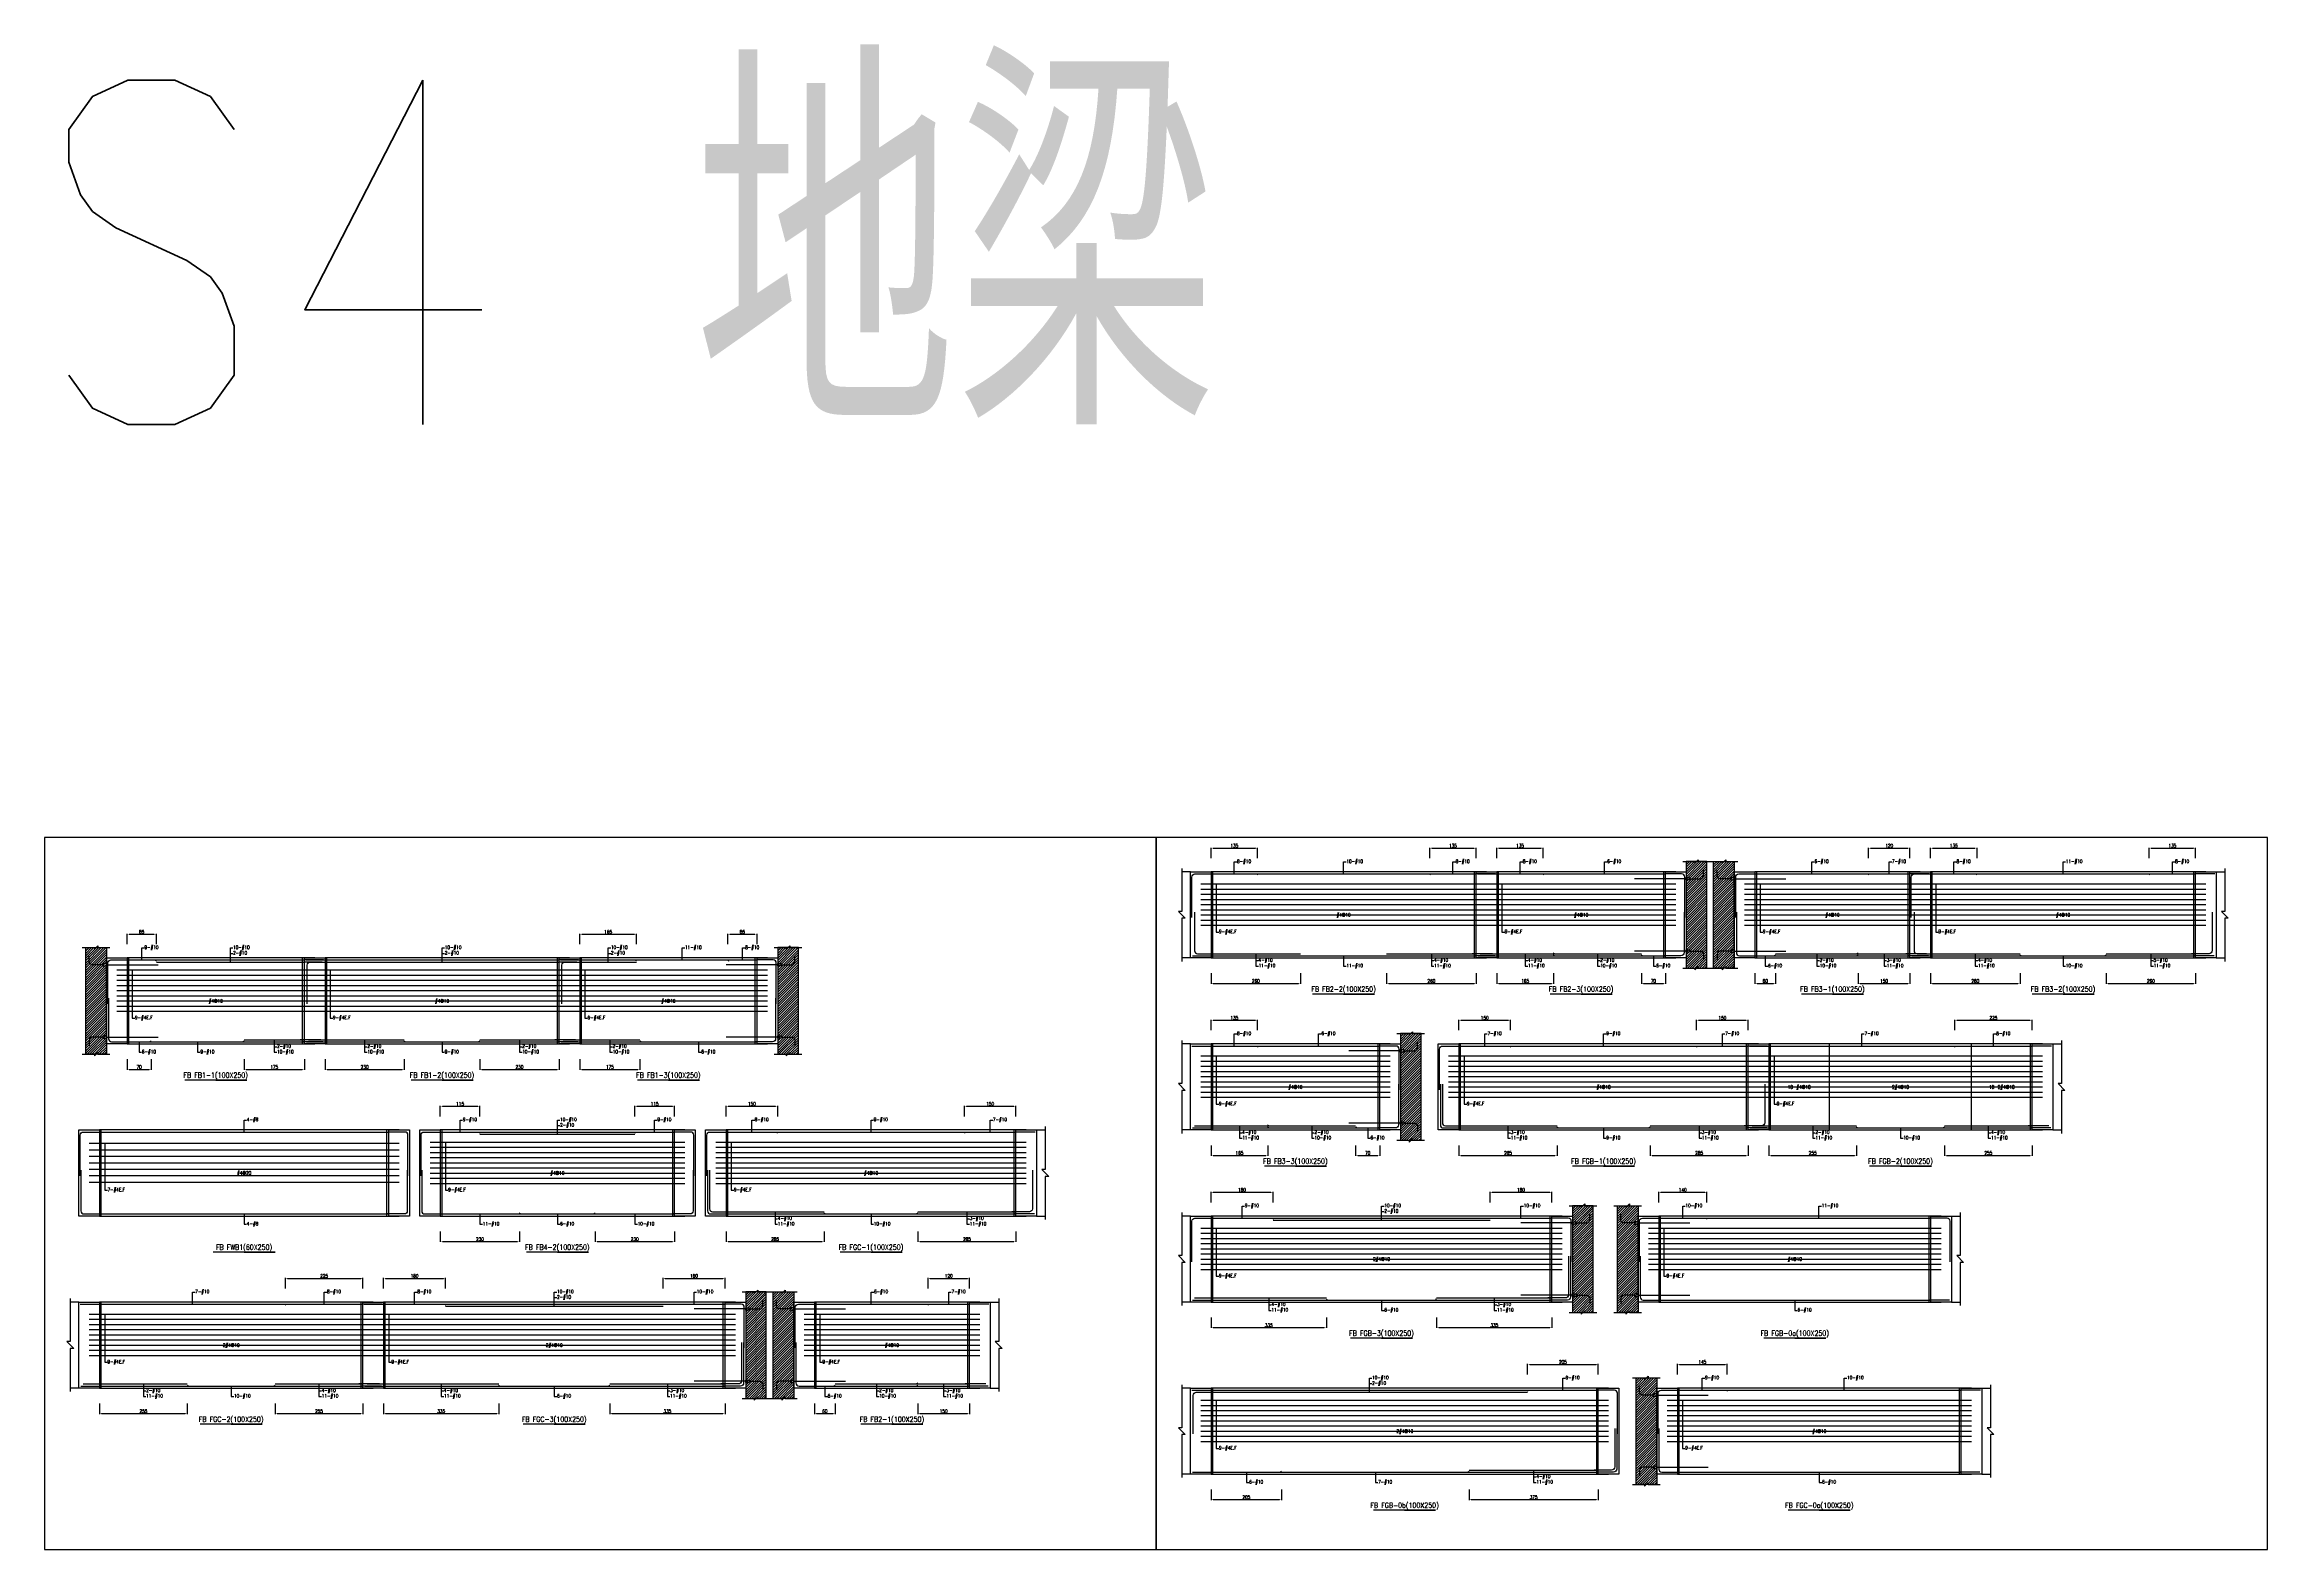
# Model space of a CAD drawing. Header units: millimetres. Extents: x 0 to 84580, y -12276 to 4373.
# Drawn here: x 0 to 6458, y 0 to 4373 of the extents above; entities that cross this region are included whole.
import ezdxf
from ezdxf.enums import TextEntityAlignment as Align

# ---------------------------------------------------------------- set-up
doc = ezdxf.new("R2010")
doc.units = ezdxf.units.MM
doc.header["$MEASUREMENT"] = 0
doc.linetypes.add('CENTER', pattern=[2, 1.25, -0.25, 0.25, -0.25])
for name, color, linetype in [('S-DIM', 2, 'Continuous'), ('S-GRID', 1, 'CENTER'), ('S-LEADER', 2, 'Continuous'), ('S-RC', 130, 'Continuous'), ('S-REINF', 6, 'Continuous'), ('S-TEXT', 2, 'Continuous'), ('連續壁', 2, 'Continuous')]:
    doc.layers.add(name, color=color, linetype=linetype)
doc.styles.add('CS4', font='romans.shx', dxfattribs={"width": 0.8, "bigfont": 'lsp.shx'})
doc.styles.get("Standard").update_dxf_attribs({"font": 'arial.ttf'})
doc.dimstyles.new('ISO-25', dxfattribs={"dimtxt": 2.5, "dimasz": 2.5, "dimexe": 1.25, "dimexo": 0.625, "dimtad": 1, "dimtxsty": 'Standard', "dimcen": 2.5, "dimadec": 0, "dimazin": 0, "dimtfac": 1, "dimtmove": 0, "dimatfit": 3, "dimfxl": 0, "dimarcsym": 0})

# ---------------------------------------------------------------- blocks, each defined once
blk = doc.blocks.new('*D64')
at = {"layer": 'DEFPOINTS', "color": 0, "transparency": 16777216}
for p in [(240, 1758), (325, 1788), (325, 1758)]:
    blk.add_point(p, dxfattribs=at)
at = {"layer": 'S-DIM', "color": 0, "lineweight": -2, "transparency": 16777216}
for p, q in [((240, 1758.625), (240, 1789.25)), ((246, 1788), (319, 1788)), ((325, 1758.625), (325, 1789.25))]:
    blk.add_line(p, q, dxfattribs=at)
at = {"layer": 'S-DIM', "color": 0, "transparency": 16777216}
for points in [[(246, 1789), (246, 1787), (240, 1788)], [(319, 1789), (319, 1787), (325, 1788)]]:
    blk.add_solid(points, dxfattribs=at)
at = {"layer": 'S-DIM', "color": 0, "transparency": 16777216, "insert": (282.5, 1795), "char_height": 10, "attachment_point": 5, "style": 'CS4'}
blk.add_mtext('85', dxfattribs=at)
blk = doc.blocks.new('*D65')
at = {"layer": 'DEFPOINTS', "color": 0, "transparency": 16777216}
for p in [(240, 1425), (310, 1425), (310, 1395)]:
    blk.add_point(p, dxfattribs=at)
at = {"layer": 'S-DIM', "color": 0, "lineweight": -2, "transparency": 16777216}
for p, q in [((240, 1424.375), (240, 1393.75)), ((310, 1424.375), (310, 1393.75)), ((246, 1395), (304, 1395))]:
    blk.add_line(p, q, dxfattribs=at)
at = {"layer": 'S-DIM', "color": 0, "transparency": 16777216}
for points in [[(246, 1396), (246, 1394), (240, 1395)], [(304, 1396), (304, 1394), (310, 1395)]]:
    blk.add_solid(points, dxfattribs=at)
at = {"layer": 'S-DIM', "color": 0, "transparency": 16777216, "insert": (275, 1402), "char_height": 10, "attachment_point": 5, "style": 'CS4'}
blk.add_mtext('70', dxfattribs=at)
blk = doc.blocks.new('*D66')
at = {"layer": 'DEFPOINTS', "color": 0, "transparency": 16777216}
for p in [(580, 1425), (755, 1425), (755, 1395)]:
    blk.add_point(p, dxfattribs=at)
at = {"layer": 'S-DIM', "color": 0, "lineweight": -2, "transparency": 16777216}
for p, q in [((580, 1424.375), (580, 1393.75)), ((755, 1424.375), (755, 1393.75)), ((586, 1395), (749, 1395))]:
    blk.add_line(p, q, dxfattribs=at)
at = {"layer": 'S-DIM', "color": 0, "transparency": 16777216}
for points in [[(586, 1396), (586, 1394), (580, 1395)], [(749, 1396), (749, 1394), (755, 1395)]]:
    blk.add_solid(points, dxfattribs=at)
at = {"layer": 'S-DIM', "color": 0, "transparency": 16777216, "insert": (667.5, 1402), "char_height": 10, "attachment_point": 5, "style": 'CS4'}
blk.add_mtext('175', dxfattribs=at)
blk = doc.blocks.new('*D24')
at = {"layer": 'DEFPOINTS', "color": 0, "transparency": 16777216}
for p in [(815, 1425), (1045, 1425), (1045, 1395)]:
    blk.add_point(p, dxfattribs=at)
at = {"layer": 'S-DIM', "color": 0, "lineweight": -2, "transparency": 16777216}
for p, q in [((815, 1424.375), (815, 1393.75)), ((1045, 1424.375), (1045, 1393.75)), ((821, 1395), (1039, 1395))]:
    blk.add_line(p, q, dxfattribs=at)
at = {"layer": 'S-DIM', "color": 0, "transparency": 16777216}
for points in [[(821, 1396), (821, 1394), (815, 1395)], [(1039, 1396), (1039, 1394), (1045, 1395)]]:
    blk.add_solid(points, dxfattribs=at)
at = {"layer": 'S-DIM', "color": 0, "transparency": 16777216, "insert": (930, 1402), "char_height": 10, "attachment_point": 5, "style": 'CS4'}
blk.add_mtext('230', dxfattribs=at)
blk = doc.blocks.new('*D25')
at = {"layer": 'DEFPOINTS', "color": 0, "transparency": 16777216}
for p in [(1265, 1425), (1495, 1425), (1495, 1395)]:
    blk.add_point(p, dxfattribs=at)
at = {"layer": 'S-DIM', "color": 0, "lineweight": -2, "transparency": 16777216}
for p, q in [((1265, 1424.375), (1265, 1393.75)), ((1495, 1424.375), (1495, 1393.75)), ((1271, 1395), (1489, 1395))]:
    blk.add_line(p, q, dxfattribs=at)
at = {"layer": 'S-DIM', "color": 0, "transparency": 16777216}
for points in [[(1271, 1396), (1271, 1394), (1265, 1395)], [(1489, 1396), (1489, 1394), (1495, 1395)]]:
    blk.add_solid(points, dxfattribs=at)
at = {"layer": 'S-DIM', "color": 0, "transparency": 16777216, "insert": (1380, 1402), "char_height": 10, "attachment_point": 5, "style": 'CS4'}
blk.add_mtext('230', dxfattribs=at)
blk = doc.blocks.new('*D26')
at = {"layer": 'DEFPOINTS', "color": 0, "transparency": 16777216}
for p in [(1555, 1758), (1720, 1788), (1720, 1758)]:
    blk.add_point(p, dxfattribs=at)
at = {"layer": 'S-DIM', "color": 0, "lineweight": -2, "transparency": 16777216}
for p, q in [((1555, 1758.625), (1555, 1789.25)), ((1561, 1788), (1714, 1788)), ((1720, 1758.625), (1720, 1789.25))]:
    blk.add_line(p, q, dxfattribs=at)
at = {"layer": 'S-DIM', "color": 0, "transparency": 16777216}
for points in [[(1561, 1789), (1561, 1787), (1555, 1788)], [(1714, 1789), (1714, 1787), (1720, 1788)]]:
    blk.add_solid(points, dxfattribs=at)
at = {"layer": 'S-DIM', "color": 0, "transparency": 16777216, "insert": (1637.5, 1795), "char_height": 10, "attachment_point": 5, "style": 'CS4'}
blk.add_mtext('165', dxfattribs=at)
blk = doc.blocks.new('*D27')
at = {"layer": 'DEFPOINTS', "color": 0, "transparency": 16777216}
for p in [(1985, 1758), (2070, 1788), (2070, 1758)]:
    blk.add_point(p, dxfattribs=at)
at = {"layer": 'S-DIM', "color": 0, "lineweight": -2, "transparency": 16777216}
for p, q in [((1985, 1758.625), (1985, 1789.25)), ((1991, 1788), (2064, 1788)), ((2070, 1758.625), (2070, 1789.25))]:
    blk.add_line(p, q, dxfattribs=at)
at = {"layer": 'S-DIM', "color": 0, "transparency": 16777216}
for points in [[(1991, 1789), (1991, 1787), (1985, 1788)], [(2064, 1789), (2064, 1787), (2070, 1788)]]:
    blk.add_solid(points, dxfattribs=at)
at = {"layer": 'S-DIM', "color": 0, "transparency": 16777216, "insert": (2027.5, 1795), "char_height": 10, "attachment_point": 5, "style": 'CS4'}
blk.add_mtext('85', dxfattribs=at)
blk = doc.blocks.new('*D28')
at = {"layer": 'DEFPOINTS', "color": 0, "transparency": 16777216}
for p in [(1555, 1425), (1730, 1425), (1730, 1395)]:
    blk.add_point(p, dxfattribs=at)
at = {"layer": 'S-DIM', "color": 0, "lineweight": -2, "transparency": 16777216}
for p, q in [((1555, 1424.375), (1555, 1393.75)), ((1730, 1424.375), (1730, 1393.75)), ((1561, 1395), (1724, 1395))]:
    blk.add_line(p, q, dxfattribs=at)
at = {"layer": 'S-DIM', "color": 0, "transparency": 16777216}
for points in [[(1561, 1396), (1561, 1394), (1555, 1395)], [(1724, 1396), (1724, 1394), (1730, 1395)]]:
    blk.add_solid(points, dxfattribs=at)
at = {"layer": 'S-DIM', "color": 0, "transparency": 16777216, "insert": (1642.5, 1402), "char_height": 10, "attachment_point": 5, "style": 'CS4'}
blk.add_mtext('175', dxfattribs=at)
blk = doc.blocks.new('*D60')
at = {"layer": 'DEFPOINTS', "color": 0, "transparency": 16777216}
for p in [(1150, 1258), (1265, 1288), (1265, 1258)]:
    blk.add_point(p, dxfattribs=at)
at = {"layer": 'S-DIM', "color": 0, "lineweight": -2, "transparency": 16777216}
for p, q in [((1150, 1258.625), (1150, 1289.25)), ((1156, 1288), (1259, 1288)), ((1265, 1258.625), (1265, 1289.25))]:
    blk.add_line(p, q, dxfattribs=at)
at = {"layer": 'S-DIM', "color": 0, "transparency": 16777216}
for points in [[(1156, 1289), (1156, 1287), (1150, 1288)], [(1259, 1289), (1259, 1287), (1265, 1288)]]:
    blk.add_solid(points, dxfattribs=at)
at = {"layer": 'S-DIM', "color": 0, "transparency": 16777216, "insert": (1207.5, 1295), "char_height": 10, "attachment_point": 5, "style": 'CS4'}
blk.add_mtext('115', dxfattribs=at)
blk = doc.blocks.new('*D61')
at = {"layer": 'DEFPOINTS', "color": 0, "transparency": 16777216}
for p in [(1715, 1258), (1830, 1288), (1830, 1258)]:
    blk.add_point(p, dxfattribs=at)
at = {"layer": 'S-DIM', "color": 0, "lineweight": -2, "transparency": 16777216}
for p, q in [((1715, 1258.625), (1715, 1289.25)), ((1721, 1288), (1824, 1288)), ((1830, 1258.625), (1830, 1289.25))]:
    blk.add_line(p, q, dxfattribs=at)
at = {"layer": 'S-DIM', "color": 0, "transparency": 16777216}
for points in [[(1721, 1289), (1721, 1287), (1715, 1288)], [(1824, 1289), (1824, 1287), (1830, 1288)]]:
    blk.add_solid(points, dxfattribs=at)
at = {"layer": 'S-DIM', "color": 0, "transparency": 16777216, "insert": (1772.5, 1295), "char_height": 10, "attachment_point": 5, "style": 'CS4'}
blk.add_mtext('115', dxfattribs=at)
blk = doc.blocks.new('*D62')
at = {"layer": 'DEFPOINTS', "color": 0, "transparency": 16777216}
for p in [(1150, 925), (1380, 925), (1380, 895)]:
    blk.add_point(p, dxfattribs=at)
at = {"layer": 'S-DIM', "color": 0, "lineweight": -2, "transparency": 16777216}
for p, q in [((1150, 924.375), (1150, 893.75)), ((1380, 924.375), (1380, 893.75)), ((1156, 895), (1374, 895))]:
    blk.add_line(p, q, dxfattribs=at)
at = {"layer": 'S-DIM', "color": 0, "transparency": 16777216}
for points in [[(1156, 896), (1156, 894), (1150, 895)], [(1374, 896), (1374, 894), (1380, 895)]]:
    blk.add_solid(points, dxfattribs=at)
at = {"layer": 'S-DIM', "color": 0, "transparency": 16777216, "insert": (1265, 902), "char_height": 10, "attachment_point": 5, "style": 'CS4'}
blk.add_mtext('230', dxfattribs=at)
blk = doc.blocks.new('*D63')
at = {"layer": 'DEFPOINTS', "color": 0, "transparency": 16777216}
for p in [(1600, 925), (1830, 925), (1830, 895)]:
    blk.add_point(p, dxfattribs=at)
at = {"layer": 'S-DIM', "color": 0, "lineweight": -2, "transparency": 16777216}
for p, q in [((1600, 924.375), (1600, 893.75)), ((1830, 924.375), (1830, 893.75)), ((1606, 895), (1824, 895))]:
    blk.add_line(p, q, dxfattribs=at)
at = {"layer": 'S-DIM', "color": 0, "transparency": 16777216}
for points in [[(1606, 896), (1606, 894), (1600, 895)], [(1824, 896), (1824, 894), (1830, 895)]]:
    blk.add_solid(points, dxfattribs=at)
at = {"layer": 'S-DIM', "color": 0, "transparency": 16777216, "insert": (1715, 902), "char_height": 10, "attachment_point": 5, "style": 'CS4'}
blk.add_mtext('230', dxfattribs=at)
blk = doc.blocks.new('*D17')
at = {"layer": 'DEFPOINTS', "color": 0, "transparency": 16777216}
for p in [(1980, 1258), (2130, 1288), (2130, 1258)]:
    blk.add_point(p, dxfattribs=at)
at = {"layer": 'S-DIM', "color": 0, "lineweight": -2, "transparency": 16777216}
for p, q in [((1980, 1258.625), (1980, 1289.25)), ((1986, 1288), (2124, 1288)), ((2130, 1258.625), (2130, 1289.25))]:
    blk.add_line(p, q, dxfattribs=at)
at = {"layer": 'S-DIM', "color": 0, "transparency": 16777216}
for points in [[(1986, 1289), (1986, 1287), (1980, 1288)], [(2124, 1289), (2124, 1287), (2130, 1288)]]:
    blk.add_solid(points, dxfattribs=at)
at = {"layer": 'S-DIM', "color": 0, "transparency": 16777216, "insert": (2055, 1295), "char_height": 10, "attachment_point": 5, "style": 'CS4'}
blk.add_mtext('150', dxfattribs=at)
blk = doc.blocks.new('*D18')
at = {"layer": 'DEFPOINTS', "color": 0, "transparency": 16777216}
for p in [(2672.3, 1258), (2822.3, 1288), (2822.3, 1258)]:
    blk.add_point(p, dxfattribs=at)
at = {"layer": 'S-DIM', "color": 0, "lineweight": -2, "transparency": 16777216}
for p, q in [((2672.3, 1258.625), (2672.3, 1289.25)), ((2678.3, 1288), (2816.3, 1288)), ((2822.3, 1258.625), (2822.3, 1289.25))]:
    blk.add_line(p, q, dxfattribs=at)
at = {"layer": 'S-DIM', "color": 0, "transparency": 16777216}
for points in [[(2678.3, 1289), (2678.3, 1287), (2672.3, 1288)], [(2816.3, 1289), (2816.3, 1287), (2822.3, 1288)]]:
    blk.add_solid(points, dxfattribs=at)
at = {"layer": 'S-DIM', "color": 0, "transparency": 16777216, "insert": (2747.3, 1295), "char_height": 10, "attachment_point": 5, "style": 'CS4'}
blk.add_mtext('150', dxfattribs=at)
blk = doc.blocks.new('*D19')
at = {"layer": 'DEFPOINTS', "color": 0, "transparency": 16777216}
for p in [(1980, 925), (2265, 925), (2265, 895)]:
    blk.add_point(p, dxfattribs=at)
at = {"layer": 'S-DIM', "color": 0, "lineweight": -2, "transparency": 16777216}
for p, q in [((1980, 924.375), (1980, 893.75)), ((2265, 924.375), (2265, 893.75)), ((1986, 895), (2259, 895))]:
    blk.add_line(p, q, dxfattribs=at)
at = {"layer": 'S-DIM', "color": 0, "transparency": 16777216}
for points in [[(1986, 896), (1986, 894), (1980, 895)], [(2259, 896), (2259, 894), (2265, 895)]]:
    blk.add_solid(points, dxfattribs=at)
at = {"layer": 'S-DIM', "color": 0, "transparency": 16777216, "insert": (2122.5, 902), "char_height": 10, "attachment_point": 5, "style": 'CS4'}
blk.add_mtext('285', dxfattribs=at)
blk = doc.blocks.new('*D20')
at = {"layer": 'DEFPOINTS', "color": 0, "transparency": 16777216}
for p in [(2537.3, 925), (2822.3, 925), (2822.3, 895)]:
    blk.add_point(p, dxfattribs=at)
at = {"layer": 'S-DIM', "color": 0, "lineweight": -2, "transparency": 16777216}
for p, q in [((2537.3, 924.375), (2537.3, 893.75)), ((2822.3, 924.375), (2822.3, 893.75)), ((2543.3, 895), (2816.3, 895))]:
    blk.add_line(p, q, dxfattribs=at)
at = {"layer": 'S-DIM', "color": 0, "transparency": 16777216}
for points in [[(2543.3, 896), (2543.3, 894), (2537.3, 895)], [(2816.3, 896), (2816.3, 894), (2822.3, 895)]]:
    blk.add_solid(points, dxfattribs=at)
at = {"layer": 'S-DIM', "color": 0, "transparency": 16777216, "insert": (2679.8, 902), "char_height": 10, "attachment_point": 5, "style": 'CS4'}
blk.add_mtext('285', dxfattribs=at)
blk = doc.blocks.new('*D21')
at = {"layer": 'DEFPOINTS', "color": 0, "transparency": 16777216}
for p in [(925, 788), (700, 758), (925, 758)]:
    blk.add_point(p, dxfattribs=at)
at = {"layer": 'S-DIM', "color": 0, "lineweight": -2, "transparency": 16777216}
for p, q in [((700, 758.625), (700, 789.25)), ((706, 788), (919, 788)), ((925, 758.625), (925, 789.25))]:
    blk.add_line(p, q, dxfattribs=at)
at = {"layer": 'S-DIM', "color": 0, "transparency": 16777216}
for points in [[(706, 789), (706, 787), (700, 788)], [(919, 789), (919, 787), (925, 788)]]:
    blk.add_solid(points, dxfattribs=at)
at = {"layer": 'S-DIM', "color": 0, "transparency": 16777216, "insert": (812.5, 795), "char_height": 10, "attachment_point": 5, "style": 'CS4'}
blk.add_mtext('225', dxfattribs=at)
blk = doc.blocks.new('*D22')
at = {"layer": 'DEFPOINTS', "color": 0, "transparency": 16777216}
for p in [(160, 425), (415, 425), (415, 395)]:
    blk.add_point(p, dxfattribs=at)
at = {"layer": 'S-DIM', "color": 0, "lineweight": -2, "transparency": 16777216}
for p, q in [((160, 424.375), (160, 393.75)), ((166, 395), (409, 395)), ((415, 424.375), (415, 393.75))]:
    blk.add_line(p, q, dxfattribs=at)
at = {"layer": 'S-DIM', "color": 0, "transparency": 16777216}
for points in [[(166, 396), (166, 394), (160, 395)], [(409, 396), (409, 394), (415, 395)]]:
    blk.add_solid(points, dxfattribs=at)
at = {"layer": 'S-DIM', "color": 0, "transparency": 16777216, "insert": (287.5, 402), "char_height": 10, "attachment_point": 5, "style": 'CS4'}
blk.add_mtext('255', dxfattribs=at)
blk = doc.blocks.new('*D23')
at = {"layer": 'DEFPOINTS', "color": 0, "transparency": 16777216}
for p in [(670, 425), (925, 425), (925, 395)]:
    blk.add_point(p, dxfattribs=at)
at = {"layer": 'S-DIM', "color": 0, "lineweight": -2, "transparency": 16777216}
for p, q in [((670, 424.375), (670, 393.75)), ((676, 395), (919, 395)), ((925, 424.375), (925, 393.75))]:
    blk.add_line(p, q, dxfattribs=at)
at = {"layer": 'S-DIM', "color": 0, "transparency": 16777216}
for points in [[(676, 396), (676, 394), (670, 395)], [(919, 396), (919, 394), (925, 395)]]:
    blk.add_solid(points, dxfattribs=at)
at = {"layer": 'S-DIM', "color": 0, "transparency": 16777216, "insert": (797.5, 402), "char_height": 10, "attachment_point": 5, "style": 'CS4'}
blk.add_mtext('255', dxfattribs=at)
blk = doc.blocks.new('*D55')
at = {"layer": 'DEFPOINTS', "color": 0, "transparency": 16777216}
for p in [(1165, 788), (985, 758), (1165, 758)]:
    blk.add_point(p, dxfattribs=at)
at = {"layer": 'S-DIM', "color": 0, "lineweight": -2, "transparency": 16777216}
for p, q in [((985, 758.625), (985, 789.25)), ((991, 788), (1159, 788)), ((1165, 758.625), (1165, 789.25))]:
    blk.add_line(p, q, dxfattribs=at)
at = {"layer": 'S-DIM', "color": 0, "transparency": 16777216}
for points in [[(991, 789), (991, 787), (985, 788)], [(1159, 789), (1159, 787), (1165, 788)]]:
    blk.add_solid(points, dxfattribs=at)
at = {"layer": 'S-DIM', "color": 0, "transparency": 16777216, "insert": (1075, 795), "char_height": 10, "attachment_point": 5, "style": 'CS4'}
blk.add_mtext('180', dxfattribs=at)
blk = doc.blocks.new('*D56')
at = {"layer": 'DEFPOINTS', "color": 0, "transparency": 16777216}
for p in [(1977, 788), (1797, 758), (1977, 758)]:
    blk.add_point(p, dxfattribs=at)
at = {"layer": 'S-DIM', "color": 0, "lineweight": -2, "transparency": 16777216}
for p, q in [((1797, 758.625), (1797, 789.25)), ((1803, 788), (1971, 788)), ((1977, 758.625), (1977, 789.25))]:
    blk.add_line(p, q, dxfattribs=at)
at = {"layer": 'S-DIM', "color": 0, "transparency": 16777216}
for points in [[(1803, 789), (1803, 787), (1797, 788)], [(1971, 789), (1971, 787), (1977, 788)]]:
    blk.add_solid(points, dxfattribs=at)
at = {"layer": 'S-DIM', "color": 0, "transparency": 16777216, "insert": (1887, 795), "char_height": 10, "attachment_point": 5, "style": 'CS4'}
blk.add_mtext('180', dxfattribs=at)
blk = doc.blocks.new('*D57')
at = {"layer": 'DEFPOINTS', "color": 0, "transparency": 16777216}
for p in [(985, 425), (1320, 425), (1320, 395)]:
    blk.add_point(p, dxfattribs=at)
at = {"layer": 'S-DIM', "color": 0, "lineweight": -2, "transparency": 16777216}
for p, q in [((985, 424.375), (985, 393.75)), ((991, 395), (1314, 395)), ((1320, 424.375), (1320, 393.75))]:
    blk.add_line(p, q, dxfattribs=at)
at = {"layer": 'S-DIM', "color": 0, "transparency": 16777216}
for points in [[(991, 396), (991, 394), (985, 395)], [(1314, 396), (1314, 394), (1320, 395)]]:
    blk.add_solid(points, dxfattribs=at)
at = {"layer": 'S-DIM', "color": 0, "transparency": 16777216, "insert": (1152.5, 402), "char_height": 10, "attachment_point": 5, "style": 'CS4'}
blk.add_mtext('335', dxfattribs=at)
blk = doc.blocks.new('*D58')
at = {"layer": 'DEFPOINTS', "color": 0, "transparency": 16777216}
for p in [(1642, 425), (1977, 425), (1977, 395)]:
    blk.add_point(p, dxfattribs=at)
at = {"layer": 'S-DIM', "color": 0, "lineweight": -2, "transparency": 16777216}
for p, q in [((1642, 424.375), (1642, 393.75)), ((1648, 395), (1971, 395)), ((1977, 424.375), (1977, 393.75))]:
    blk.add_line(p, q, dxfattribs=at)
at = {"layer": 'S-DIM', "color": 0, "transparency": 16777216}
for points in [[(1648, 396), (1648, 394), (1642, 395)], [(1971, 396), (1971, 394), (1977, 395)]]:
    blk.add_solid(points, dxfattribs=at)
at = {"layer": 'S-DIM', "color": 0, "transparency": 16777216, "insert": (1809.5, 402), "char_height": 10, "attachment_point": 5, "style": 'CS4'}
blk.add_mtext('335', dxfattribs=at)
blk = doc.blocks.new('*D59')
at = {"layer": 'DEFPOINTS', "color": 0, "transparency": 16777216}
for p in [(2687, 788), (2567, 758), (2687, 758)]:
    blk.add_point(p, dxfattribs=at)
at = {"layer": 'S-DIM', "color": 0, "lineweight": -2, "transparency": 16777216}
for p, q in [((2567, 758.625), (2567, 789.25)), ((2573, 788), (2681, 788)), ((2687, 758.625), (2687, 789.25))]:
    blk.add_line(p, q, dxfattribs=at)
at = {"layer": 'S-DIM', "color": 0, "transparency": 16777216}
for points in [[(2573, 789), (2573, 787), (2567, 788)], [(2681, 789), (2681, 787), (2687, 788)]]:
    blk.add_solid(points, dxfattribs=at)
at = {"layer": 'S-DIM', "color": 0, "transparency": 16777216, "insert": (2627, 795), "char_height": 10, "attachment_point": 5, "style": 'CS4'}
blk.add_mtext('120', dxfattribs=at)
blk = doc.blocks.new('*D11')
at = {"layer": 'DEFPOINTS', "color": 0, "transparency": 16777216}
for p in [(2237, 425), (2297, 425), (2297, 395)]:
    blk.add_point(p, dxfattribs=at)
at = {"layer": 'S-DIM', "color": 0, "lineweight": -2, "transparency": 16777216}
for p, q in [((2237, 424.375), (2237, 393.75)), ((2243, 395), (2291, 395)), ((2297, 424.375), (2297, 393.75))]:
    blk.add_line(p, q, dxfattribs=at)
at = {"layer": 'S-DIM', "color": 0, "transparency": 16777216}
for points in [[(2243, 396), (2243, 394), (2237, 395)], [(2291, 396), (2291, 394), (2297, 395)]]:
    blk.add_solid(points, dxfattribs=at)
at = {"layer": 'S-DIM', "color": 0, "transparency": 16777216, "insert": (2267, 402), "char_height": 10, "attachment_point": 5, "style": 'CS4'}
blk.add_mtext('60', dxfattribs=at)
blk = doc.blocks.new('*D12')
at = {"layer": 'DEFPOINTS', "color": 0, "transparency": 16777216}
for p in [(2537, 425), (2687, 425), (2687, 395)]:
    blk.add_point(p, dxfattribs=at)
at = {"layer": 'S-DIM', "color": 0, "lineweight": -2, "transparency": 16777216}
for p, q in [((2537, 424.375), (2537, 393.75)), ((2543, 395), (2681, 395)), ((2687, 424.375), (2687, 393.75))]:
    blk.add_line(p, q, dxfattribs=at)
at = {"layer": 'S-DIM', "color": 0, "transparency": 16777216}
for points in [[(2543, 396), (2543, 394), (2537, 395)], [(2681, 396), (2681, 394), (2687, 395)]]:
    blk.add_solid(points, dxfattribs=at)
at = {"layer": 'S-DIM', "color": 0, "transparency": 16777216, "insert": (2612, 402), "char_height": 10, "attachment_point": 5, "style": 'CS4'}
blk.add_mtext('150', dxfattribs=at)
blk = doc.blocks.new('*D13')
at = {"layer": 'DEFPOINTS', "color": 0, "transparency": 16777216}
for p in [(3389, 2008), (3524, 2038), (3524, 2008)]:
    blk.add_point(p, dxfattribs=at)
at = {"layer": 'S-DIM', "color": 0, "lineweight": -2, "transparency": 16777216}
for p, q in [((3389, 2008.625), (3389, 2039.25)), ((3395, 2038), (3518, 2038)), ((3524, 2008.625), (3524, 2039.25))]:
    blk.add_line(p, q, dxfattribs=at)
at = {"layer": 'S-DIM', "color": 0, "transparency": 16777216}
for points in [[(3395, 2039), (3395, 2037), (3389, 2038)], [(3518, 2039), (3518, 2037), (3524, 2038)]]:
    blk.add_solid(points, dxfattribs=at)
at = {"layer": 'S-DIM', "color": 0, "transparency": 16777216, "insert": (3456.5, 2045), "char_height": 10, "attachment_point": 5, "style": 'CS4'}
blk.add_mtext('135', dxfattribs=at)
blk = doc.blocks.new('*D14')
at = {"layer": 'DEFPOINTS', "color": 0, "transparency": 16777216}
for p in [(4024, 2008), (4159, 2038), (4159, 2008)]:
    blk.add_point(p, dxfattribs=at)
at = {"layer": 'S-DIM', "color": 0, "lineweight": -2, "transparency": 16777216}
for p, q in [((4024, 2008.625), (4024, 2039.25)), ((4030, 2038), (4153, 2038)), ((4159, 2008.625), (4159, 2039.25))]:
    blk.add_line(p, q, dxfattribs=at)
at = {"layer": 'S-DIM', "color": 0, "transparency": 16777216}
for points in [[(4030, 2039), (4030, 2037), (4024, 2038)], [(4153, 2039), (4153, 2037), (4159, 2038)]]:
    blk.add_solid(points, dxfattribs=at)
at = {"layer": 'S-DIM', "color": 0, "transparency": 16777216, "insert": (4091.5, 2045), "char_height": 10, "attachment_point": 5, "style": 'CS4'}
blk.add_mtext('135', dxfattribs=at)
blk = doc.blocks.new('*D15')
at = {"layer": 'DEFPOINTS', "color": 0, "transparency": 16777216}
for p in [(3389, 1675), (3649, 1675), (3649, 1645)]:
    blk.add_point(p, dxfattribs=at)
at = {"layer": 'S-DIM', "color": 0, "lineweight": -2, "transparency": 16777216}
for p, q in [((3389, 1674.375), (3389, 1643.75)), ((3395, 1645), (3643, 1645)), ((3649, 1674.375), (3649, 1643.75))]:
    blk.add_line(p, q, dxfattribs=at)
at = {"layer": 'S-DIM', "color": 0, "transparency": 16777216}
for points in [[(3395, 1646), (3395, 1644), (3389, 1645)], [(3643, 1646), (3643, 1644), (3649, 1645)]]:
    blk.add_solid(points, dxfattribs=at)
at = {"layer": 'S-DIM', "color": 0, "transparency": 16777216, "insert": (3519, 1652), "char_height": 10, "attachment_point": 5, "style": 'CS4'}
blk.add_mtext('260', dxfattribs=at)
blk = doc.blocks.new('*D16')
at = {"layer": 'DEFPOINTS', "color": 0, "transparency": 16777216}
for p in [(3899, 1675), (4159, 1675), (4159, 1645)]:
    blk.add_point(p, dxfattribs=at)
at = {"layer": 'S-DIM', "color": 0, "lineweight": -2, "transparency": 16777216}
for p, q in [((3899, 1674.375), (3899, 1643.75)), ((3905, 1645), (4153, 1645)), ((4159, 1674.375), (4159, 1643.75))]:
    blk.add_line(p, q, dxfattribs=at)
at = {"layer": 'S-DIM', "color": 0, "transparency": 16777216}
for points in [[(3905, 1646), (3905, 1644), (3899, 1645)], [(4153, 1646), (4153, 1644), (4159, 1645)]]:
    blk.add_solid(points, dxfattribs=at)
at = {"layer": 'S-DIM', "color": 0, "transparency": 16777216, "insert": (4029, 1652), "char_height": 10, "attachment_point": 5, "style": 'CS4'}
blk.add_mtext('260', dxfattribs=at)
blk = doc.blocks.new('*D49')
at = {"layer": 'DEFPOINTS', "color": 0, "transparency": 16777216}
for p in [(4219, 2008), (4354, 2038), (4354, 2008)]:
    blk.add_point(p, dxfattribs=at)
at = {"layer": 'S-DIM', "color": 0, "lineweight": -2, "transparency": 16777216}
for p, q in [((4219, 2008.625), (4219, 2039.25)), ((4225, 2038), (4348, 2038)), ((4354, 2008.625), (4354, 2039.25))]:
    blk.add_line(p, q, dxfattribs=at)
at = {"layer": 'S-DIM', "color": 0, "transparency": 16777216}
for points in [[(4225, 2039), (4225, 2037), (4219, 2038)], [(4348, 2039), (4348, 2037), (4354, 2038)]]:
    blk.add_solid(points, dxfattribs=at)
at = {"layer": 'S-DIM', "color": 0, "transparency": 16777216, "insert": (4286.5, 2045), "char_height": 10, "attachment_point": 5, "style": 'CS4'}
blk.add_mtext('135', dxfattribs=at)
blk = doc.blocks.new('*D50')
at = {"layer": 'DEFPOINTS', "color": 0, "transparency": 16777216}
for p in [(4219, 1675), (4384, 1675), (4384, 1645)]:
    blk.add_point(p, dxfattribs=at)
at = {"layer": 'S-DIM', "color": 0, "lineweight": -2, "transparency": 16777216}
for p, q in [((4219, 1674.375), (4219, 1643.75)), ((4225, 1645), (4378, 1645)), ((4384, 1674.375), (4384, 1643.75))]:
    blk.add_line(p, q, dxfattribs=at)
at = {"layer": 'S-DIM', "color": 0, "transparency": 16777216}
for points in [[(4225, 1646), (4225, 1644), (4219, 1645)], [(4378, 1646), (4378, 1644), (4384, 1645)]]:
    blk.add_solid(points, dxfattribs=at)
at = {"layer": 'S-DIM', "color": 0, "transparency": 16777216, "insert": (4301.5, 1652), "char_height": 10, "attachment_point": 5, "style": 'CS4'}
blk.add_mtext('165', dxfattribs=at)
blk = doc.blocks.new('*D51')
at = {"layer": 'DEFPOINTS', "color": 0, "transparency": 16777216}
for p in [(4639, 1675), (4709, 1675), (4709, 1645)]:
    blk.add_point(p, dxfattribs=at)
at = {"layer": 'S-DIM', "color": 0, "lineweight": -2, "transparency": 16777216}
for p, q in [((4639, 1674.375), (4639, 1643.75)), ((4645, 1645), (4703, 1645)), ((4709, 1674.375), (4709, 1643.75))]:
    blk.add_line(p, q, dxfattribs=at)
at = {"layer": 'S-DIM', "color": 0, "transparency": 16777216}
for points in [[(4645, 1646), (4645, 1644), (4639, 1645)], [(4703, 1646), (4703, 1644), (4709, 1645)]]:
    blk.add_solid(points, dxfattribs=at)
at = {"layer": 'S-DIM', "color": 0, "transparency": 16777216, "insert": (4674, 1652), "char_height": 10, "attachment_point": 5, "style": 'CS4'}
blk.add_mtext('70', dxfattribs=at)
blk = doc.blocks.new('*D52')
at = {"layer": 'DEFPOINTS', "color": 0, "transparency": 16777216}
for p in [(5299, 2008), (5419, 2038), (5419, 2008)]:
    blk.add_point(p, dxfattribs=at)
at = {"layer": 'S-DIM', "color": 0, "lineweight": -2, "transparency": 16777216}
for p, q in [((5299, 2008.625), (5299, 2039.25)), ((5305, 2038), (5413, 2038)), ((5419, 2008.625), (5419, 2039.25))]:
    blk.add_line(p, q, dxfattribs=at)
at = {"layer": 'S-DIM', "color": 0, "transparency": 16777216}
for points in [[(5305, 2039), (5305, 2037), (5299, 2038)], [(5413, 2039), (5413, 2037), (5419, 2038)]]:
    blk.add_solid(points, dxfattribs=at)
at = {"layer": 'S-DIM', "color": 0, "transparency": 16777216, "insert": (5359, 2045), "char_height": 10, "attachment_point": 5, "style": 'CS4'}
blk.add_mtext('120', dxfattribs=at)
blk = doc.blocks.new('*D53')
at = {"layer": 'DEFPOINTS', "color": 0, "transparency": 16777216}
for p in [(4969, 1675), (5029, 1675), (5029, 1645)]:
    blk.add_point(p, dxfattribs=at)
at = {"layer": 'S-DIM', "color": 0, "lineweight": -2, "transparency": 16777216}
for p, q in [((4969, 1674.375), (4969, 1643.75)), ((4975, 1645), (5023, 1645)), ((5029, 1674.375), (5029, 1643.75))]:
    blk.add_line(p, q, dxfattribs=at)
at = {"layer": 'S-DIM', "color": 0, "transparency": 16777216}
for points in [[(4975, 1646), (4975, 1644), (4969, 1645)], [(5023, 1646), (5023, 1644), (5029, 1645)]]:
    blk.add_solid(points, dxfattribs=at)
at = {"layer": 'S-DIM', "color": 0, "transparency": 16777216, "insert": (4999, 1652), "char_height": 10, "attachment_point": 5, "style": 'CS4'}
blk.add_mtext('60', dxfattribs=at)
blk = doc.blocks.new('*D54')
at = {"layer": 'DEFPOINTS', "color": 0, "transparency": 16777216}
for p in [(5269, 1675), (5419, 1675), (5419, 1645)]:
    blk.add_point(p, dxfattribs=at)
at = {"layer": 'S-DIM', "color": 0, "lineweight": -2, "transparency": 16777216}
for p, q in [((5269, 1674.375), (5269, 1643.75)), ((5275, 1645), (5413, 1645)), ((5419, 1674.375), (5419, 1643.75))]:
    blk.add_line(p, q, dxfattribs=at)
at = {"layer": 'S-DIM', "color": 0, "transparency": 16777216}
for points in [[(5275, 1646), (5275, 1644), (5269, 1645)], [(5413, 1646), (5413, 1644), (5419, 1645)]]:
    blk.add_solid(points, dxfattribs=at)
at = {"layer": 'S-DIM', "color": 0, "transparency": 16777216, "insert": (5344, 1652), "char_height": 10, "attachment_point": 5, "style": 'CS4'}
blk.add_mtext('150', dxfattribs=at)
blk = doc.blocks.new('*D5')
at = {"layer": 'DEFPOINTS', "color": 0, "transparency": 16777216}
for p in [(5479, 2008), (5614, 2038), (5614, 2008)]:
    blk.add_point(p, dxfattribs=at)
at = {"layer": 'S-DIM', "color": 0, "lineweight": -2, "transparency": 16777216}
for p, q in [((5479, 2008.625), (5479, 2039.25)), ((5485, 2038), (5608, 2038)), ((5614, 2008.625), (5614, 2039.25))]:
    blk.add_line(p, q, dxfattribs=at)
at = {"layer": 'S-DIM', "color": 0, "transparency": 16777216}
for points in [[(5485, 2039), (5485, 2037), (5479, 2038)], [(5608, 2039), (5608, 2037), (5614, 2038)]]:
    blk.add_solid(points, dxfattribs=at)
at = {"layer": 'S-DIM', "color": 0, "transparency": 16777216, "insert": (5546.5, 2045), "char_height": 10, "attachment_point": 5, "style": 'CS4'}
blk.add_mtext('135', dxfattribs=at)
blk = doc.blocks.new('*D6')
at = {"layer": 'DEFPOINTS', "color": 0, "transparency": 16777216}
for p in [(6114, 2008), (6249, 2038), (6249, 2008)]:
    blk.add_point(p, dxfattribs=at)
at = {"layer": 'S-DIM', "color": 0, "lineweight": -2, "transparency": 16777216}
for p, q in [((6114, 2008.625), (6114, 2039.25)), ((6120, 2038), (6243, 2038)), ((6249, 2008.625), (6249, 2039.25))]:
    blk.add_line(p, q, dxfattribs=at)
at = {"layer": 'S-DIM', "color": 0, "transparency": 16777216}
for points in [[(6120, 2039), (6120, 2037), (6114, 2038)], [(6243, 2039), (6243, 2037), (6249, 2038)]]:
    blk.add_solid(points, dxfattribs=at)
at = {"layer": 'S-DIM', "color": 0, "transparency": 16777216, "insert": (6181.5, 2045), "char_height": 10, "attachment_point": 5, "style": 'CS4'}
blk.add_mtext('135', dxfattribs=at)
blk = doc.blocks.new('*D7')
at = {"layer": 'DEFPOINTS', "color": 0, "transparency": 16777216}
for p in [(5479, 1675), (5739, 1675), (5739, 1645)]:
    blk.add_point(p, dxfattribs=at)
at = {"layer": 'S-DIM', "color": 0, "lineweight": -2, "transparency": 16777216}
for p, q in [((5479, 1674.375), (5479, 1643.75)), ((5485, 1645), (5733, 1645)), ((5739, 1674.375), (5739, 1643.75))]:
    blk.add_line(p, q, dxfattribs=at)
at = {"layer": 'S-DIM', "color": 0, "transparency": 16777216}
for points in [[(5485, 1646), (5485, 1644), (5479, 1645)], [(5733, 1646), (5733, 1644), (5739, 1645)]]:
    blk.add_solid(points, dxfattribs=at)
at = {"layer": 'S-DIM', "color": 0, "transparency": 16777216, "insert": (5609, 1652), "char_height": 10, "attachment_point": 5, "style": 'CS4'}
blk.add_mtext('260', dxfattribs=at)
blk = doc.blocks.new('*D8')
at = {"layer": 'DEFPOINTS', "color": 0, "transparency": 16777216}
for p in [(5989, 1675), (6249, 1675), (6249, 1645)]:
    blk.add_point(p, dxfattribs=at)
at = {"layer": 'S-DIM', "color": 0, "lineweight": -2, "transparency": 16777216}
for p, q in [((5989, 1674.375), (5989, 1643.75)), ((5995, 1645), (6243, 1645)), ((6249, 1674.375), (6249, 1643.75))]:
    blk.add_line(p, q, dxfattribs=at)
at = {"layer": 'S-DIM', "color": 0, "transparency": 16777216}
for points in [[(5995, 1646), (5995, 1644), (5989, 1645)], [(6243, 1646), (6243, 1644), (6249, 1645)]]:
    blk.add_solid(points, dxfattribs=at)
at = {"layer": 'S-DIM', "color": 0, "transparency": 16777216, "insert": (6119, 1652), "char_height": 10, "attachment_point": 5, "style": 'CS4'}
blk.add_mtext('260', dxfattribs=at)
blk = doc.blocks.new('*D9')
at = {"layer": 'DEFPOINTS', "color": 0, "transparency": 16777216}
for p in [(3389, 1508), (3524, 1538), (3524, 1508)]:
    blk.add_point(p, dxfattribs=at)
at = {"layer": 'S-DIM', "color": 0, "lineweight": -2, "transparency": 16777216}
for p, q in [((3389, 1508.625), (3389, 1539.25)), ((3395, 1538), (3518, 1538)), ((3524, 1508.625), (3524, 1539.25))]:
    blk.add_line(p, q, dxfattribs=at)
at = {"layer": 'S-DIM', "color": 0, "transparency": 16777216}
for points in [[(3395, 1539), (3395, 1537), (3389, 1538)], [(3518, 1539), (3518, 1537), (3524, 1538)]]:
    blk.add_solid(points, dxfattribs=at)
at = {"layer": 'S-DIM', "color": 0, "transparency": 16777216, "insert": (3456.5, 1545), "char_height": 10, "attachment_point": 5, "style": 'CS4'}
blk.add_mtext('135', dxfattribs=at)
blk = doc.blocks.new('*D10')
at = {"layer": 'DEFPOINTS', "color": 0, "transparency": 16777216}
for p in [(3389, 1175), (3554, 1175), (3554, 1145)]:
    blk.add_point(p, dxfattribs=at)
at = {"layer": 'S-DIM', "color": 0, "lineweight": -2, "transparency": 16777216}
for p, q in [((3389, 1174.375), (3389, 1143.75)), ((3554, 1174.375), (3554, 1143.75)), ((3395, 1145), (3548, 1145))]:
    blk.add_line(p, q, dxfattribs=at)
at = {"layer": 'S-DIM', "color": 0, "transparency": 16777216}
for points in [[(3395, 1146), (3395, 1144), (3389, 1145)], [(3548, 1146), (3548, 1144), (3554, 1145)]]:
    blk.add_solid(points, dxfattribs=at)
at = {"layer": 'S-DIM', "color": 0, "transparency": 16777216, "insert": (3471.5, 1152), "char_height": 10, "attachment_point": 5, "style": 'CS4'}
blk.add_mtext('165', dxfattribs=at)
blk = doc.blocks.new('*D43')
at = {"layer": 'DEFPOINTS', "color": 0, "transparency": 16777216}
for p in [(3809, 1175), (3879, 1175), (3879, 1145)]:
    blk.add_point(p, dxfattribs=at)
at = {"layer": 'S-DIM', "color": 0, "lineweight": -2, "transparency": 16777216}
for p, q in [((3809, 1174.375), (3809, 1143.75)), ((3879, 1174.375), (3879, 1143.75)), ((3815, 1145), (3873, 1145))]:
    blk.add_line(p, q, dxfattribs=at)
at = {"layer": 'S-DIM', "color": 0, "transparency": 16777216}
for points in [[(3815, 1146), (3815, 1144), (3809, 1145)], [(3873, 1146), (3873, 1144), (3879, 1145)]]:
    blk.add_solid(points, dxfattribs=at)
at = {"layer": 'S-DIM', "color": 0, "transparency": 16777216, "insert": (3844, 1152), "char_height": 10, "attachment_point": 5, "style": 'CS4'}
blk.add_mtext('70', dxfattribs=at)
blk = doc.blocks.new('*D44')
at = {"layer": 'DEFPOINTS', "color": 0, "transparency": 16777216}
for p in [(4109, 1508), (4259, 1538), (4259, 1508)]:
    blk.add_point(p, dxfattribs=at)
at = {"layer": 'S-DIM', "color": 0, "lineweight": -2, "transparency": 16777216}
for p, q in [((4109, 1508.625), (4109, 1539.25)), ((4115, 1538), (4253, 1538)), ((4259, 1508.625), (4259, 1539.25))]:
    blk.add_line(p, q, dxfattribs=at)
at = {"layer": 'S-DIM', "color": 0, "transparency": 16777216}
for points in [[(4115, 1539), (4115, 1537), (4109, 1538)], [(4253, 1539), (4253, 1537), (4259, 1538)]]:
    blk.add_solid(points, dxfattribs=at)
at = {"layer": 'S-DIM', "color": 0, "transparency": 16777216, "insert": (4184, 1545), "char_height": 10, "attachment_point": 5, "style": 'CS4'}
blk.add_mtext('150', dxfattribs=at)
blk = doc.blocks.new('*D45')
at = {"layer": 'DEFPOINTS', "color": 0, "transparency": 16777216}
for p in [(4799.3, 1508), (4949.3, 1538), (4949.3, 1508)]:
    blk.add_point(p, dxfattribs=at)
at = {"layer": 'S-DIM', "color": 0, "lineweight": -2, "transparency": 16777216}
for p, q in [((4799.3, 1508.625), (4799.3, 1539.25)), ((4805.3, 1538), (4943.3, 1538)), ((4949.3, 1508.625), (4949.3, 1539.25))]:
    blk.add_line(p, q, dxfattribs=at)
at = {"layer": 'S-DIM', "color": 0, "transparency": 16777216}
for points in [[(4805.3, 1539), (4805.3, 1537), (4799.3, 1538)], [(4943.3, 1539), (4943.3, 1537), (4949.3, 1538)]]:
    blk.add_solid(points, dxfattribs=at)
at = {"layer": 'S-DIM', "color": 0, "transparency": 16777216, "insert": (4874.3, 1545), "char_height": 10, "attachment_point": 5, "style": 'CS4'}
blk.add_mtext('150', dxfattribs=at)
blk = doc.blocks.new('*D46')
at = {"layer": 'DEFPOINTS', "color": 0, "transparency": 16777216}
for p in [(4109, 1175), (4394, 1175), (4394, 1145)]:
    blk.add_point(p, dxfattribs=at)
at = {"layer": 'S-DIM', "color": 0, "lineweight": -2, "transparency": 16777216}
for p, q in [((4109, 1174.375), (4109, 1143.75)), ((4394, 1174.375), (4394, 1143.75)), ((4115, 1145), (4388, 1145))]:
    blk.add_line(p, q, dxfattribs=at)
at = {"layer": 'S-DIM', "color": 0, "transparency": 16777216}
for points in [[(4115, 1146), (4115, 1144), (4109, 1145)], [(4388, 1146), (4388, 1144), (4394, 1145)]]:
    blk.add_solid(points, dxfattribs=at)
at = {"layer": 'S-DIM', "color": 0, "transparency": 16777216, "insert": (4251.5, 1152), "char_height": 10, "attachment_point": 5, "style": 'CS4'}
blk.add_mtext('285', dxfattribs=at)
blk = doc.blocks.new('*D47')
at = {"layer": 'DEFPOINTS', "color": 0, "transparency": 16777216}
for p in [(4664.3, 1175), (4949.3, 1175), (4949.3, 1145)]:
    blk.add_point(p, dxfattribs=at)
at = {"layer": 'S-DIM', "color": 0, "lineweight": -2, "transparency": 16777216}
for p, q in [((4664.3, 1174.375), (4664.3, 1143.75)), ((4949.3, 1174.375), (4949.3, 1143.75)), ((4670.3, 1145), (4943.3, 1145))]:
    blk.add_line(p, q, dxfattribs=at)
at = {"layer": 'S-DIM', "color": 0, "transparency": 16777216}
for points in [[(4670.3, 1146), (4670.3, 1144), (4664.3, 1145)], [(4943.3, 1146), (4943.3, 1144), (4949.3, 1145)]]:
    blk.add_solid(points, dxfattribs=at)
at = {"layer": 'S-DIM', "color": 0, "transparency": 16777216, "insert": (4806.8, 1152), "char_height": 10, "attachment_point": 5, "style": 'CS4'}
blk.add_mtext('285', dxfattribs=at)
blk = doc.blocks.new('*D48')
at = {"layer": 'DEFPOINTS', "color": 0, "transparency": 16777216}
for p in [(5549.3, 1508), (5774.3, 1538), (5774.3, 1508)]:
    blk.add_point(p, dxfattribs=at)
at = {"layer": 'S-DIM', "color": 0, "lineweight": -2, "transparency": 16777216}
for p, q in [((5549.3, 1508.625), (5549.3, 1539.25)), ((5555.3, 1538), (5768.3, 1538)), ((5774.3, 1508.625), (5774.3, 1539.25))]:
    blk.add_line(p, q, dxfattribs=at)
at = {"layer": 'S-DIM', "color": 0, "transparency": 16777216}
for points in [[(5555.3, 1539), (5555.3, 1537), (5549.3, 1538)], [(5768.3, 1539), (5768.3, 1537), (5774.3, 1538)]]:
    blk.add_solid(points, dxfattribs=at)
at = {"layer": 'S-DIM', "color": 0, "transparency": 16777216, "insert": (5661.8, 1545), "char_height": 10, "attachment_point": 5, "style": 'CS4'}
blk.add_mtext('225', dxfattribs=at)
blk = doc.blocks.new('*D29')
at = {"layer": 'DEFPOINTS', "color": 0, "transparency": 16777216}
for p in [(5009.3, 1175), (5264.3, 1175), (5264.3, 1145)]:
    blk.add_point(p, dxfattribs=at)
at = {"layer": 'S-DIM', "color": 0, "lineweight": -2, "transparency": 16777216}
for p, q in [((5009.3, 1174.375), (5009.3, 1143.75)), ((5264.3, 1174.375), (5264.3, 1143.75)), ((5015.3, 1145), (5258.3, 1145))]:
    blk.add_line(p, q, dxfattribs=at)
at = {"layer": 'S-DIM', "color": 0, "transparency": 16777216}
for points in [[(5015.3, 1146), (5015.3, 1144), (5009.3, 1145)], [(5258.3, 1146), (5258.3, 1144), (5264.3, 1145)]]:
    blk.add_solid(points, dxfattribs=at)
at = {"layer": 'S-DIM', "color": 0, "transparency": 16777216, "insert": (5136.8, 1152), "char_height": 10, "attachment_point": 5, "style": 'CS4'}
blk.add_mtext('255', dxfattribs=at)
blk = doc.blocks.new('*D30')
at = {"layer": 'DEFPOINTS', "color": 0, "transparency": 16777216}
for p in [(5519.3, 1175), (5774.3, 1175), (5774.3, 1145)]:
    blk.add_point(p, dxfattribs=at)
at = {"layer": 'S-DIM', "color": 0, "lineweight": -2, "transparency": 16777216}
for p, q in [((5519.3, 1174.375), (5519.3, 1143.75)), ((5774.3, 1174.375), (5774.3, 1143.75)), ((5525.3, 1145), (5768.3, 1145))]:
    blk.add_line(p, q, dxfattribs=at)
at = {"layer": 'S-DIM', "color": 0, "transparency": 16777216}
for points in [[(5525.3, 1146), (5525.3, 1144), (5519.3, 1145)], [(5768.3, 1146), (5768.3, 1144), (5774.3, 1145)]]:
    blk.add_solid(points, dxfattribs=at)
at = {"layer": 'S-DIM', "color": 0, "transparency": 16777216, "insert": (5646.8, 1152), "char_height": 10, "attachment_point": 5, "style": 'CS4'}
blk.add_mtext('255', dxfattribs=at)
blk = doc.blocks.new('*D31')
at = {"layer": 'DEFPOINTS', "color": 0, "transparency": 16777216}
for p in [(3569, 1038), (3389, 1008), (3569, 1008)]:
    blk.add_point(p, dxfattribs=at)
at = {"layer": 'S-DIM', "color": 0, "lineweight": -2, "transparency": 16777216}
for p, q in [((3389, 1008.625), (3389, 1039.25)), ((3395, 1038), (3563, 1038)), ((3569, 1008.625), (3569, 1039.25))]:
    blk.add_line(p, q, dxfattribs=at)
at = {"layer": 'S-DIM', "color": 0, "transparency": 16777216}
for points in [[(3395, 1039), (3395, 1037), (3389, 1038)], [(3563, 1039), (3563, 1037), (3569, 1038)]]:
    blk.add_solid(points, dxfattribs=at)
at = {"layer": 'S-DIM', "color": 0, "transparency": 16777216, "insert": (3479, 1045), "char_height": 10, "attachment_point": 5, "style": 'CS4'}
blk.add_mtext('180', dxfattribs=at)
blk = doc.blocks.new('*D32')
at = {"layer": 'DEFPOINTS', "color": 0, "transparency": 16777216}
for p in [(4379.3, 1038), (4199.3, 1008), (4379.3, 1008)]:
    blk.add_point(p, dxfattribs=at)
at = {"layer": 'S-DIM', "color": 0, "lineweight": -2, "transparency": 16777216}
for p, q in [((4199.3, 1008.625), (4199.3, 1039.25)), ((4205.3, 1038), (4373.3, 1038)), ((4379.3, 1008.625), (4379.3, 1039.25))]:
    blk.add_line(p, q, dxfattribs=at)
at = {"layer": 'S-DIM', "color": 0, "transparency": 16777216}
for points in [[(4205.3, 1039), (4205.3, 1037), (4199.3, 1038)], [(4373.3, 1039), (4373.3, 1037), (4379.3, 1038)]]:
    blk.add_solid(points, dxfattribs=at)
at = {"layer": 'S-DIM', "color": 0, "transparency": 16777216, "insert": (4289.3, 1045), "char_height": 10, "attachment_point": 5, "style": 'CS4'}
blk.add_mtext('180', dxfattribs=at)
blk = doc.blocks.new('*D33')
at = {"layer": 'DEFPOINTS', "color": 0, "transparency": 16777216}
for p in [(3389, 675), (3724, 675), (3724, 645)]:
    blk.add_point(p, dxfattribs=at)
at = {"layer": 'S-DIM', "color": 0, "lineweight": -2, "transparency": 16777216}
for p, q in [((3389, 674.375), (3389, 643.75)), ((3724, 674.375), (3724, 643.75)), ((3395, 645), (3718, 645))]:
    blk.add_line(p, q, dxfattribs=at)
at = {"layer": 'S-DIM', "color": 0, "transparency": 16777216}
for points in [[(3395, 646), (3395, 644), (3389, 645)], [(3718, 646), (3718, 644), (3724, 645)]]:
    blk.add_solid(points, dxfattribs=at)
at = {"layer": 'S-DIM', "color": 0, "transparency": 16777216, "insert": (3556.5, 652), "char_height": 10, "attachment_point": 5, "style": 'CS4'}
blk.add_mtext('335', dxfattribs=at)
blk = doc.blocks.new('*D34')
at = {"layer": 'DEFPOINTS', "color": 0, "transparency": 16777216}
for p in [(4044.3, 675), (4379.3, 675), (4379.3, 645)]:
    blk.add_point(p, dxfattribs=at)
at = {"layer": 'S-DIM', "color": 0, "lineweight": -2, "transparency": 16777216}
for p, q in [((4044.3, 674.375), (4044.3, 643.75)), ((4379.3, 674.375), (4379.3, 643.75)), ((4050.3, 645), (4373.3, 645))]:
    blk.add_line(p, q, dxfattribs=at)
at = {"layer": 'S-DIM', "color": 0, "transparency": 16777216}
for points in [[(4050.3, 646), (4050.3, 644), (4044.3, 645)], [(4373.3, 646), (4373.3, 644), (4379.3, 645)]]:
    blk.add_solid(points, dxfattribs=at)
at = {"layer": 'S-DIM', "color": 0, "transparency": 16777216, "insert": (4211.8, 652), "char_height": 10, "attachment_point": 5, "style": 'CS4'}
blk.add_mtext('335', dxfattribs=at)
blk = doc.blocks.new('*D39')
at = {"layer": 'DEFPOINTS', "color": 0, "transparency": 16777216}
for p in [(4829.3, 1038), (4689.3, 1008), (4829.3, 1008)]:
    blk.add_point(p, dxfattribs=at)
at = {"layer": 'S-DIM', "color": 0, "lineweight": -2, "transparency": 16777216}
for p, q in [((4689.3, 1008.625), (4689.3, 1039.25)), ((4695.3, 1038), (4823.3, 1038)), ((4829.3, 1008.625), (4829.3, 1039.25))]:
    blk.add_line(p, q, dxfattribs=at)
at = {"layer": 'S-DIM', "color": 0, "transparency": 16777216}
for points in [[(4695.3, 1039), (4695.3, 1037), (4689.3, 1038)], [(4823.3, 1039), (4823.3, 1037), (4829.3, 1038)]]:
    blk.add_solid(points, dxfattribs=at)
at = {"layer": 'S-DIM', "color": 0, "transparency": 16777216, "insert": (4759.3, 1045), "char_height": 10, "attachment_point": 5, "style": 'CS4'}
blk.add_mtext('140', dxfattribs=at)
blk = doc.blocks.new('*D40')
at = {"layer": 'DEFPOINTS', "color": 0, "transparency": 16777216}
for p in [(4513.5, 538), (4308.5, 508), (4513.5, 508)]:
    blk.add_point(p, dxfattribs=at)
at = {"layer": 'S-DIM', "color": 0, "lineweight": -2, "transparency": 16777216}
for p, q in [((4308.5, 508.625), (4308.5, 539.25)), ((4314.5, 538), (4507.5, 538)), ((4513.5, 508.625), (4513.5, 539.25))]:
    blk.add_line(p, q, dxfattribs=at)
at = {"layer": 'S-DIM', "color": 0, "transparency": 16777216}
for points in [[(4314.5, 539), (4314.5, 537), (4308.5, 538)], [(4507.5, 539), (4507.5, 537), (4513.5, 538)]]:
    blk.add_solid(points, dxfattribs=at)
at = {"layer": 'S-DIM', "color": 0, "transparency": 16777216, "insert": (4411, 545), "char_height": 10, "attachment_point": 5, "style": 'CS4'}
blk.add_mtext('205', dxfattribs=at)
blk = doc.blocks.new('*D41')
at = {"layer": 'DEFPOINTS', "color": 0, "transparency": 16777216}
for p in [(3389, 175), (3594, 175), (3594, 145)]:
    blk.add_point(p, dxfattribs=at)
at = {"layer": 'S-DIM', "color": 0, "lineweight": -2, "transparency": 16777216}
for p, q in [((3389, 174.375), (3389, 143.75)), ((3395, 145), (3588, 145)), ((3594, 174.375), (3594, 143.75))]:
    blk.add_line(p, q, dxfattribs=at)
at = {"layer": 'S-DIM', "color": 0, "transparency": 16777216}
for points in [[(3395, 146), (3395, 144), (3389, 145)], [(3588, 146), (3588, 144), (3594, 145)]]:
    blk.add_solid(points, dxfattribs=at)
at = {"layer": 'S-DIM', "color": 0, "transparency": 16777216, "insert": (3491.5, 152), "char_height": 10, "attachment_point": 5, "style": 'CS4'}
blk.add_mtext('205', dxfattribs=at)
blk = doc.blocks.new('*D42')
at = {"layer": 'DEFPOINTS', "color": 0, "transparency": 16777216}
for p in [(4138.5, 175), (4513.5, 175), (4513.5, 145)]:
    blk.add_point(p, dxfattribs=at)
at = {"layer": 'S-DIM', "color": 0, "lineweight": -2, "transparency": 16777216}
for p, q in [((4138.5, 174.375), (4138.5, 143.75)), ((4144.5, 145), (4507.5, 145)), ((4513.5, 174.375), (4513.5, 143.75))]:
    blk.add_line(p, q, dxfattribs=at)
at = {"layer": 'S-DIM', "color": 0, "transparency": 16777216}
for points in [[(4144.5, 146), (4144.5, 144), (4138.5, 145)], [(4507.5, 146), (4507.5, 144), (4513.5, 145)]]:
    blk.add_solid(points, dxfattribs=at)
at = {"layer": 'S-DIM', "color": 0, "transparency": 16777216, "insert": (4326, 152), "char_height": 10, "attachment_point": 5, "style": 'CS4'}
blk.add_mtext('375', dxfattribs=at)
blk = doc.blocks.new('*D35')
at = {"layer": 'DEFPOINTS', "color": 0, "transparency": 16777216}
for p in [(4888.5, 538), (4743.5, 508), (4888.5, 508)]:
    blk.add_point(p, dxfattribs=at)
at = {"layer": 'S-DIM', "color": 0, "lineweight": -2, "transparency": 16777216}
for p, q in [((4743.5, 508.625), (4743.5, 539.25)), ((4749.5, 538), (4882.5, 538)), ((4888.5, 508.625), (4888.5, 539.25))]:
    blk.add_line(p, q, dxfattribs=at)
at = {"layer": 'S-DIM', "color": 0, "transparency": 16777216}
for points in [[(4749.5, 539), (4749.5, 537), (4743.5, 538)], [(4882.5, 539), (4882.5, 537), (4888.5, 538)]]:
    blk.add_solid(points, dxfattribs=at)
at = {"layer": 'S-DIM', "color": 0, "transparency": 16777216, "insert": (4816, 545), "char_height": 10, "attachment_point": 5, "style": 'CS4'}
blk.add_mtext('145', dxfattribs=at)

msp = doc.modelspace()

# ---------------------------------------------------------------- hatches: boundary and pattern name
at = {"layer": '連續壁'}
h = msp.add_hatch(dxfattribs=at)
h.set_pattern_fill('ANSI31', color=256, scale=40, style=0)
h.set_pattern_definition([(45, (4649, 250), (-3.535534, 3.535534), [])])
h.paths.add_polyline_path([(4829, 1689), (4769, 1689), (4769, 1999), (4829, 1999)], flags=16)
h = msp.add_hatch(dxfattribs=at)
h.set_pattern_fill('ANSI31', color=256, scale=40, style=0)
h.set_pattern_definition([(45, (4729, 250), (-3.535534, 3.535534), [])])
h.paths.add_polyline_path([(4909, 1689), (4849, 1689), (4849, 1999), (4909, 1999)], flags=16)
h = msp.add_hatch(dxfattribs=at)
h.set_pattern_fill('ANSI31', color=256, scale=40, style=0)
h.paths.add_polyline_path([(180, 1439), (120, 1439), (120, 1749), (180, 1749)], flags=16)
h = msp.add_hatch(dxfattribs=at)
h.set_pattern_fill('ANSI31', color=256, scale=40, style=0)
h.set_pattern_definition([(45, (2010, 0), (-3.535534, 3.535534), [])])
h.paths.add_polyline_path([(2190, 1439), (2130, 1439), (2130, 1749), (2190, 1749)], flags=16)
h = msp.add_hatch(dxfattribs=at)
h.set_pattern_fill('ANSI31', color=256, scale=40, style=0)
h.set_pattern_definition([(45, (3819, -250), (-3.535534, 3.535534), [])])
h.paths.add_polyline_path([(3999, 1189), (3939, 1189), (3939, 1499), (3999, 1499)], flags=16)
h = msp.add_hatch(dxfattribs=at)
h.set_pattern_fill('ANSI31', color=256, scale=40, style=0)
h.set_pattern_definition([(45, (4319.3, -750), (-3.535534, 3.535534), [])])
h.paths.add_polyline_path([(4499.3, 689), (4439.3, 689), (4439.3, 999), (4499.3, 999)], flags=16)
h = msp.add_hatch(dxfattribs=at)
h.set_pattern_fill('ANSI31', color=256, scale=40, style=0)
h.set_pattern_definition([(45, (4449.3, -750), (-3.535534, 3.535534), [])])
h.paths.add_polyline_path([(4629.3, 689), (4569.3, 689), (4569.3, 999), (4629.3, 999)], flags=16)
h = msp.add_hatch(dxfattribs=at)
h.set_pattern_fill('ANSI31', color=256, scale=40, style=0)
h.set_pattern_definition([(45, (1917, -1000), (-3.535534, 3.535534), [])])
h.paths.add_polyline_path([(2097, 439), (2037, 439), (2037, 749), (2097, 749)], flags=16)
h = msp.add_hatch(dxfattribs=at)
h.set_pattern_fill('ANSI31', color=256, scale=40, style=0)
h.set_pattern_definition([(45, (1997, -1000), (-3.535534, 3.535534), [])])
h.paths.add_polyline_path([(2177, 439), (2117, 439), (2117, 749), (2177, 749)], flags=16)
h = msp.add_hatch(dxfattribs=at)
h.set_pattern_fill('ANSI31', color=256, scale=40, style=0)
h.set_pattern_definition([(45, (4503.5, -1250), (-3.535534, 3.535534), [])])
h.paths.add_polyline_path([(4683.5, 189), (4623.5, 189), (4623.5, 499), (4683.5, 499)], flags=16)

# ---------------------------------------------------------------- linework, layer by layer
for p, q in [((3329, 1969), (3304, 1969)), ((6309, 1969), (6334, 1969)), ((3329, 1719), (3304, 1719)), ((6309, 1719), (6334, 1719)), ((3329, 1469), (3304, 1469)), ((5834.3, 1469), (5859.3, 1469)), ((2882.3, 1219), (2907.3, 1219)), ((3329, 1219), (3304, 1219)), ((5834.3, 1219), (5859.3, 1219)), ((2882.3, 969), (2907.3, 969)), ((3329, 969), (3304, 969)), ((5540, 969), (5565, 969)), ((100, 719), (75, 719)), ((2747, 719), (2772, 719)), ((3329, 719), (3304, 719)), ((5540, 719), (5565, 719)), ((100, 469), (75, 469)), ((2747, 469), (2772, 469)), ((3329, 469), (3304, 469)), ((5628.3, 469), (5653.3, 469)), ((3329, 219), (3304, 219)), ((5628.3, 219), (5653.3, 219))]:
    msp.add_line(p, q)
at = {"layer": 'S-GRID'}
for points in [[(0, 0), (3229, 0), (3229, 2069), (0, 2069), (0, 0)], [(3229, 0), (6458, 0), (6458, 2069), (3229, 2069), (3229, 0)]]:
    msp.add_lwpolyline(points, dxfattribs=at)
at = {"layer": 'S-RC'}
for points in [[(4759, 1999), (4794, 1998.993), (4793.999, 1993.993), (4804.001, 2003.991), (4804, 1998.991), (4839, 1998.984)], [(4839, 1999), (4874, 1998.993), (4873.999, 1993.993), (4884.001, 2003.991), (4884, 1998.991), (4919, 1998.984)], [(3304, 1979), (3304, 1854), (3294, 1854), (3314, 1834), (3304, 1834), (3304, 1709)], [(3389, 1719), (3329, 1719), (3329, 1969), (3389, 1969), (3389, 1719)], [(4189, 1969), (3389, 1969)], [(4219, 1719), (4159, 1719), (4159, 1969), (4219, 1969), (4219, 1719)], [(4219, 1719), (4159, 1719), (4159, 1969), (4219, 1969), (4219, 1719)], [(4739, 1969), (4219, 1969)], [(4769, 1949), (4619, 1949)], [(4769, 1719), (4709, 1719), (4709, 1969), (4769, 1969), (4769, 1719)], [(4769, 1689), (4829, 1689), (4829, 1999), (4769, 1999), (4769, 1689)], [(4769, 1952.5), (4779, 1952.5), (4779, 1945.5), (4769, 1945.5), (4769, 1952.5)], [(4909, 1689), (4849, 1689), (4849, 1999), (4909, 1999), (4909, 1689)], [(4909, 1952.5), (4899, 1952.5), (4899, 1945.5), (4909, 1945.5), (4909, 1952.5)], [(4969, 1719), (4909, 1719), (4909, 1969), (4969, 1969), (4969, 1719)], [(4909, 1949), (5059, 1949)], [(5449, 1969), (4969, 1969)], [(5479, 1719), (5419, 1719), (5419, 1969), (5479, 1969), (5479, 1719)], [(5479, 1719), (5419, 1719), (5419, 1969), (5479, 1969), (5479, 1719)], [(6279, 1969), (5479, 1969)], [(6309, 1719), (6249, 1719), (6249, 1969), (6309, 1969), (6309, 1719)], [(6334, 1979), (6334, 1854), (6324, 1854), (6344, 1834), (6334, 1834), (6334, 1709)], [(110, 1749), (145, 1748.993), (144.999, 1743.993), (155.001, 1753.991), (155, 1748.991), (190, 1748.984)], [(180, 1439), (120, 1439), (120, 1749), (180, 1749), (180, 1439)], [(2120, 1749), (2155, 1748.993), (2154.999, 1743.993), (2165.001, 1753.991), (2165, 1748.991), (2200, 1748.984)], [(2130, 1439), (2190, 1439), (2190, 1749), (2130, 1749), (2130, 1439)], [(180, 1702.5), (170, 1702.5), (170, 1695.5), (180, 1695.5), (180, 1702.5)], [(240, 1469), (180, 1469), (180, 1719), (240, 1719), (240, 1469)], [(180, 1699), (330, 1699)], [(785, 1719), (240, 1719)], [(815, 1469), (755, 1469), (755, 1719), (815, 1719), (815, 1469)], [(815, 1469), (755, 1469), (755, 1719), (815, 1719), (815, 1469)], [(1525, 1719), (815, 1719)], [(1555, 1469), (1495, 1469), (1495, 1719), (1555, 1719), (1555, 1469)], [(1555, 1469), (1495, 1469), (1495, 1719), (1555, 1719), (1555, 1469)], [(2100, 1719), (1555, 1719)], [(2130, 1699), (1980, 1699)], [(2130, 1469), (2070, 1469), (2070, 1719), (2130, 1719), (2130, 1469)], [(2130, 1702.5), (2140, 1702.5), (2140, 1695.5), (2130, 1695.5), (2130, 1702.5)], [(3389, 1719), (4189, 1719)], [(4219, 1719), (4739, 1719)], [(4769, 1739), (4619, 1739)], [(4759, 1689), (4794, 1688.993), (4793.999, 1683.993), (4804.001, 1693.991), (4804, 1688.991), (4839, 1688.984)], [(4769, 1742.5), (4779, 1742.5), (4779, 1735.5), (4769, 1735.5), (4769, 1742.5)], [(4839, 1689), (4874, 1688.993), (4873.999, 1683.993), (4884.001, 1693.991), (4884, 1688.991), (4919, 1688.984)], [(4909, 1742.5), (4899, 1742.5), (4899, 1735.5), (4909, 1735.5), (4909, 1742.5)], [(4909, 1739), (5059, 1739)], [(4969, 1719), (5449, 1719)], [(5479, 1719), (6279, 1719)], [(3774, 1614), (3864, 1614), (3684, 1614)], [(4464, 1614), (4554, 1614), (4374, 1614)], [(5194, 1614), (5284, 1614), (5104, 1614)], [(5864, 1614), (5954, 1614), (5774, 1614)], [(180, 1492.5), (170, 1492.5), (170, 1485.5), (180, 1485.5), (180, 1492.5)], [(180, 1489), (330, 1489)], [(2130, 1489), (1980, 1489)], [(2130, 1492.5), (2140, 1492.5), (2140, 1485.5), (2130, 1485.5), (2130, 1492.5)], [(3929, 1499), (3964, 1498.993), (3963.999, 1493.993), (3974.001, 1503.991), (3974, 1498.991), (4009, 1498.984)], [(3939, 1189), (3999, 1189), (3999, 1499), (3939, 1499), (3939, 1189)], [(110, 1439), (145, 1438.993), (144.999, 1433.993), (155.001, 1443.991), (155, 1438.991), (190, 1438.984)], [(240, 1469), (785, 1469)], [(815, 1469), (1525, 1469)], [(1555, 1469), (2100, 1469)], [(2120, 1439), (2155, 1438.993), (2154.999, 1433.993), (2165.001, 1443.991), (2165, 1438.991), (2200, 1438.984)], [(3304, 1479), (3304, 1354), (3294, 1354), (3314, 1334), (3304, 1334), (3304, 1209)], [(3389, 1219), (3329, 1219), (3329, 1469), (3389, 1469), (3389, 1219)], [(3909, 1469), (3389, 1469)], [(3939, 1449), (3789, 1449)], [(3939, 1219), (3879, 1219), (3879, 1469), (3939, 1469), (3939, 1219)], [(3939, 1452.5), (3949, 1452.5), (3949, 1445.5), (3939, 1445.5), (3939, 1452.5)], [(4109, 1219), (4049, 1219), (4049, 1469), (4109, 1469), (4109, 1219)], [(4979.3, 1469), (4109, 1469)], [(5009.3, 1219), (4949.3, 1219), (4949.3, 1469), (5009.3, 1469), (5009.3, 1219)], [(5009.3, 1219), (4949.3, 1219), (4949.3, 1469), (5009.3, 1469), (5009.3, 1219)], [(5804.3, 1469), (5009.3, 1469)], [(5834.3, 1219), (5774.3, 1219), (5774.3, 1469), (5834.3, 1469), (5834.3, 1219)], [(5859.3, 1479), (5859.3, 1354), (5849.3, 1354), (5869.3, 1334), (5859.3, 1334), (5859.3, 1209)], [(497.5, 1364), (587.5, 1364), (407.5, 1364)], [(1155, 1364), (1245, 1364), (1065, 1364)], [(1812.5, 1364), (1902.5, 1364), (1722.5, 1364)], [(2907.3, 1229), (2907.3, 1104), (2897.3, 1104), (2917.3, 1084), (2907.3, 1084), (2907.3, 959)], [(3939, 1239), (3789, 1239)], [(3939, 1242.5), (3949, 1242.5), (3949, 1235.5), (3939, 1235.5), (3939, 1242.5)], [(160, 969), (100, 969), (100, 1219), (160, 1219), (160, 969)], [(1030, 1219), (160, 1219)], [(1060, 969), (1000, 969), (1000, 1219), (1060, 1219), (1060, 969)], [(1150, 969), (1090, 969), (1090, 1219), (1150, 1219), (1150, 969)], [(1860, 1219), (1150, 1219)], [(1890, 969), (1830, 969), (1830, 1219), (1890, 1219), (1890, 969)], [(1980, 969), (1920, 969), (1920, 1219), (1980, 1219), (1980, 969)], [(2852.3, 1219), (1980, 1219)], [(2882.3, 969), (2822.3, 969), (2822.3, 1219), (2882.3, 1219), (2882.3, 969)], [(3389, 1219), (3909, 1219)], [(3929, 1189), (3964, 1188.993), (3963.999, 1183.993), (3974.001, 1193.991), (3974, 1188.991), (4009, 1188.984)], [(4109, 1219), (4979.3, 1219)], [(5009.3, 1219), (5804.3, 1219)], [(3634, 1114), (3724, 1114), (3544, 1114)], [(4529.15, 1114), (4619.15, 1114), (4439.15, 1114)], [(5391.8, 1114), (5481.8, 1114), (5301.8, 1114)], [(160, 969), (1030, 969)], [(1150, 969), (1860, 969)], [(1980, 969), (2852.3, 969)], [(3304, 979), (3304, 854), (3294, 854), (3314, 834), (3304, 834), (3304, 709)], [(3389, 719), (3329, 719), (3329, 969), (3389, 969), (3389, 719)], [(4409.3, 969), (3389, 969)], [(4439.3, 719), (4379.3, 719), (4379.3, 969), (4439.3, 969), (4439.3, 719)], [(4429.3, 999), (4464.3, 998.993), (4464.299, 993.993), (4474.301, 1003.991), (4474.3, 998.991), (4509.3, 998.984)], [(4439.3, 689), (4499.3, 689), (4499.3, 999), (4439.3, 999), (4439.3, 689)], [(4559.3, 999), (4594.3, 998.993), (4594.299, 993.993), (4604.301, 1003.991), (4604.3, 998.991), (4639.3, 998.984)], [(4629.3, 689), (4569.3, 689), (4569.3, 999), (4629.3, 999), (4629.3, 689)], [(4689.3, 719), (4629.3, 719), (4629.3, 969), (4689.3, 969), (4689.3, 719)], [(5510, 969), (4689.3, 969)], [(5540, 719), (5480, 719), (5480, 969), (5540, 969), (5540, 719)], [(5565, 979), (5565, 854), (5555, 854), (5575, 834), (5565, 834), (5565, 709)], [(4439.3, 949), (4289.3, 949)], [(4439.3, 952.5), (4449.3, 952.5), (4449.3, 945.5), (4439.3, 945.5), (4439.3, 952.5)], [(4629.3, 952.5), (4619.3, 952.5), (4619.3, 945.5), (4629.3, 945.5), (4629.3, 952.5)], [(4629.3, 949), (4779.3, 949)], [(580, 864), (670, 864), (490, 864)], [(1490, 864), (1580, 864), (1400, 864)], [(2401.15, 864), (2491.15, 864), (2311.15, 864)], [(75, 729), (75, 604), (65, 604), (85, 584), (75, 584), (75, 459)], [(160, 469), (100, 469), (100, 719), (160, 719), (160, 469)], [(955, 719), (160, 719)], [(985, 469), (925, 469), (925, 719), (985, 719), (985, 469)], [(985, 469), (925, 469), (925, 719), (985, 719), (985, 469)], [(2007, 719), (985, 719)], [(2037, 469), (1977, 469), (1977, 719), (2037, 719), (2037, 469)], [(2027, 749), (2062, 748.993), (2061.999, 743.993), (2072.001, 753.991), (2072, 748.991), (2107, 748.984)], [(2037, 439), (2097, 439), (2097, 749), (2037, 749), (2037, 439)], [(2107, 749), (2142, 748.993), (2141.999, 743.993), (2152.001, 753.991), (2152, 748.991), (2187, 748.984)], [(2177, 439), (2117, 439), (2117, 749), (2177, 749), (2177, 439)], [(2237, 469), (2177, 469), (2177, 719), (2237, 719), (2237, 469)], [(2717, 719), (2237, 719)], [(2747, 469), (2687, 469), (2687, 719), (2747, 719), (2747, 469)], [(2772, 729), (2772, 604), (2762, 604), (2782, 584), (2772, 584), (2772, 459)], [(3389, 719), (4409.3, 719)], [(4439.3, 739), (4289.3, 739)], [(4439.3, 742.5), (4449.3, 742.5), (4449.3, 735.5), (4439.3, 735.5), (4439.3, 742.5)], [(4629.3, 742.5), (4619.3, 742.5), (4619.3, 735.5), (4629.3, 735.5), (4629.3, 742.5)], [(4629.3, 739), (4779.3, 739)], [(4689.3, 719), (5510, 719)], [(2037, 699), (1887, 699)], [(2037, 702.5), (2047, 702.5), (2047, 695.5), (2037, 695.5), (2037, 702.5)], [(2177, 702.5), (2167, 702.5), (2167, 695.5), (2177, 695.5), (2177, 702.5)], [(2177, 699), (2327, 699)], [(4429.3, 689), (4464.3, 688.993), (4464.299, 683.993), (4474.301, 693.991), (4474.3, 688.991), (4509.3, 688.984)], [(4559.3, 689), (4594.3, 688.993), (4594.299, 683.993), (4604.301, 693.991), (4604.3, 688.991), (4639.3, 688.984)], [(3884.15, 614), (3974.15, 614), (3794.15, 614)], [(5084.65, 614), (5174.65, 614), (4994.65, 614)], [(160, 469), (955, 469)], [(985, 469), (2007, 469)], [(2037, 489), (1887, 489)], [(2037, 492.5), (2047, 492.5), (2047, 485.5), (2037, 485.5), (2037, 492.5)], [(2177, 492.5), (2167, 492.5), (2167, 485.5), (2177, 485.5), (2177, 492.5)], [(2177, 489), (2327, 489)], [(2237, 469), (2717, 469)], [(3304, 479), (3304, 354), (3294, 354), (3314, 334), (3304, 334), (3304, 209)], [(3389, 219), (3329, 219), (3329, 469), (3389, 469), (3389, 219)], [(4543.5, 469), (3389, 469)], [(4573.5, 219), (4513.5, 219), (4513.5, 469), (4573.5, 469), (4573.5, 219)], [(4613.5, 499), (4648.5, 498.993), (4648.499, 493.993), (4658.501, 503.991), (4658.5, 498.991), (4693.5, 498.984)], [(4683.5, 189), (4623.5, 189), (4623.5, 499), (4683.5, 499), (4683.5, 189)], [(4683.5, 452.5), (4673.5, 452.5), (4673.5, 445.5), (4683.5, 445.5), (4683.5, 452.5)], [(4743.5, 219), (4683.5, 219), (4683.5, 469), (4743.5, 469), (4743.5, 219)], [(5598.3, 469), (4743.5, 469)], [(5628.3, 219), (5568.3, 219), (5568.3, 469), (5628.3, 469), (5628.3, 219)], [(5653.3, 479), (5653.3, 354), (5643.3, 354), (5663.3, 334), (5653.3, 334), (5653.3, 209)], [(2027, 439), (2062, 438.993), (2061.999, 433.993), (2072.001, 443.991), (2072, 438.991), (2107, 438.984)], [(2107, 439), (2142, 438.993), (2141.999, 433.993), (2152.001, 443.991), (2152, 438.991), (2187, 438.984)], [(4683.5, 449), (4833.5, 449)], [(542.5, 364), (632.5, 364), (452.5, 364)], [(1481, 364), (1571, 364), (1391, 364)], [(2462, 364), (2552, 364), (2372, 364)], [(3389, 219), (4543.5, 219)], [(4613.5, 189), (4648.5, 188.993), (4648.499, 183.993), (4658.501, 193.991), (4658.5, 188.991), (4693.5, 188.984)], [(4683.5, 242.5), (4673.5, 242.5), (4673.5, 235.5), (4683.5, 235.5), (4683.5, 242.5)], [(4683.5, 239), (4833.5, 239)], [(4743.5, 219), (5598.3, 219)], [(3951.25, 114), (4041.25, 114), (3861.25, 114)], [(5155.9, 114), (5245.9, 114), (5065.9, 114)]]:
    msp.add_lwpolyline(points, dxfattribs=at)
for points in [[(4779, 1949), (4810, 1949, 0.41421356), (4819, 1958), (4819, 1974)], [(4899, 1949), (4868, 1949, -0.41421356), (4859, 1958), (4859, 1974)], [(170, 1699), (139, 1699, -0.41421356), (130, 1708), (130, 1724)], [(2140, 1699), (2171, 1699, 0.41421356), (2180, 1708), (2180, 1724)], [(4779, 1739), (4810, 1739, -0.41421356), (4819, 1730), (4819, 1714)], [(4899, 1739), (4868, 1739, 0.41421356), (4859, 1730), (4859, 1714)], [(170, 1489), (139, 1489, 0.41421356), (130, 1480), (130, 1464)], [(2140, 1489), (2171, 1489, -0.41421356), (2180, 1480), (2180, 1464)], [(3949, 1449), (3980, 1449, 0.41421356), (3989, 1458), (3989, 1474)], [(3949, 1239), (3980, 1239, -0.41421356), (3989, 1230), (3989, 1214)], [(4449.3, 949), (4480.3, 949, 0.41421356), (4489.3, 958), (4489.3, 974)], [(4619.3, 949), (4588.3, 949, -0.41421356), (4579.3, 958), (4579.3, 974)], [(2047, 699), (2078, 699, 0.41421356), (2087, 708), (2087, 724)], [(2167, 699), (2136, 699, -0.41421356), (2127, 708), (2127, 724)], [(4449.3, 739), (4480.3, 739, -0.41421356), (4489.3, 730), (4489.3, 714)], [(4619.3, 739), (4588.3, 739, 0.41421356), (4579.3, 730), (4579.3, 714)], [(2047, 489), (2078, 489, -0.41421356), (2087, 480), (2087, 464)], [(2167, 489), (2136, 489, 0.41421356), (2127, 480), (2127, 464)], [(4673.5, 449), (4642.5, 449, -0.41421356), (4633.5, 458), (4633.5, 474)], [(4673.5, 239), (4642.5, 239, 0.41421356), (4633.5, 230), (4633.5, 214)]]:
    msp.add_lwpolyline(points, format="xyb", dxfattribs=at)
at = {"layer": 'S-REINF'}
for points in [[(3333, 1836), (3333, 1954, -0.41421356), (3342, 1963), (3389, 1963)], [(4765, 1836), (4765, 1954, 0.41421356), (4756, 1963), (4709, 1963)], [(4913, 1836), (4913, 1954, -0.41421356), (4922, 1963), (4969, 1963)], [(5423, 1836), (5423, 1954, -0.41421356), (5432, 1963), (5479, 1963)], [(3341, 1852), (3341, 1740, 0.41421356), (3350, 1731), (3389, 1731)], [(4763, 1852), (4763, 1734, -0.41421356), (4754, 1725), (4703, 1725)], [(4915, 1852), (4915, 1734, 0.41421356), (4924, 1725), (4969, 1725)], [(5431, 1852), (5431, 1740, 0.41421356), (5440, 1731), (5479, 1731)], [(6297, 1852), (6297, 1740, -0.41421356), (6288, 1731), (6237, 1731)], [(184, 1586), (184, 1704, -0.41421356), (193, 1713), (240, 1713)], [(763, 1586), (763, 1698, -0.41421356), (772, 1707), (815, 1707)], [(1503, 1586), (1503, 1698, -0.41421356), (1512, 1707), (1555, 1707)], [(2126, 1586), (2126, 1704, 0.41421356), (2117, 1713), (2070, 1713)], [(186, 1602), (186, 1484, 0.41421356), (195, 1475), (240, 1475)], [(2124, 1602), (2124, 1484, -0.41421356), (2115, 1475), (2064, 1475)], [(3935, 1336), (3935, 1454, 0.41421356), (3926, 1463), (3879, 1463)], [(4053, 1336), (4053, 1454, -0.41421356), (4062, 1463), (4109, 1463)], [(3933, 1352), (3933, 1234, -0.41421356), (3924, 1225), (3873, 1225)], [(4055, 1352), (4055, 1234, 0.41421356), (4064, 1225), (4109, 1225)], [(4061, 1352), (4061, 1240, 0.41421356), (4070, 1231), (4109, 1231)], [(4997.3, 1352), (4997.3, 1240, -0.41421356), (4988.3, 1231), (4937.3, 1231)], [(104, 1086), (104, 1204, -0.41421356), (113, 1213), (160, 1213)], [(1056, 1086), (1056, 1204, 0.41421356), (1047, 1213), (1000, 1213)], [(1094, 1086), (1094, 1204, -0.41421356), (1103, 1213), (1150, 1213)], [(1886, 1086), (1886, 1204, 0.41421356), (1877, 1213), (1830, 1213)], [(1924, 1086), (1924, 1204, -0.41421356), (1933, 1213), (1980, 1213)], [(106, 1102), (106, 984, 0.41421356), (115, 975), (160, 975)], [(1054, 1102), (1054, 984, -0.41421356), (1045, 975), (994, 975)], [(1096, 1102), (1096, 984, 0.41421356), (1105, 975), (1150, 975)], [(1884, 1102), (1884, 984, -0.41421356), (1875, 975), (1824, 975)], [(1926, 1102), (1926, 984, 0.41421356), (1935, 975), (1980, 975)], [(1932, 1102), (1932, 990, 0.41421356), (1941, 981), (1980, 981)], [(2870.3, 1102), (2870.3, 990, -0.41421356), (2861.3, 981), (2810.3, 981)], [(3333, 836), (3333, 954, -0.41421356), (3342, 963), (3389, 963)], [(4435.3, 836), (4435.3, 954, 0.41421356), (4426.3, 963), (4379.3, 963)], [(4633.3, 836), (4633.3, 954, -0.41421356), (4642.3, 963), (4689.3, 963)], [(5536, 836), (5536, 954, 0.41421356), (5527, 963), (5480, 963)], [(4427.3, 852), (4427.3, 740, -0.41421356), (4418.3, 731), (4367.3, 731)], [(4433.3, 852), (4433.3, 734, -0.41421356), (4424.3, 725), (4373.3, 725)], [(4635.3, 852), (4635.3, 734, 0.41421356), (4644.3, 725), (4689.3, 725)], [(2033, 586), (2033, 704, 0.41421356), (2024, 713), (1977, 713)], [(2181, 586), (2181, 704, -0.41421356), (2190, 713), (2237, 713)], [(2025, 602), (2025, 490, -0.41421356), (2016, 481), (1965, 481)], [(2031, 602), (2031, 484, -0.41421356), (2022, 475), (1971, 475)], [(2183, 602), (2183, 484, 0.41421356), (2192, 475), (2237, 475)], [(3337, 336), (3337, 448, -0.41421356), (3346, 457), (3389, 457)], [(4569.5, 336), (4569.5, 454, 0.41421356), (4560.5, 463), (4513.5, 463)], [(4687.5, 336), (4687.5, 454, -0.41421356), (4696.5, 463), (4743.5, 463)], [(4561.5, 352), (4561.5, 240, -0.41421356), (4552.5, 231), (4501.5, 231)], [(4567.5, 352), (4567.5, 234, -0.41421356), (4558.5, 225), (4507.5, 225)], [(4689.5, 352), (4689.5, 234, 0.41421356), (4698.5, 225), (4743.5, 225)]]:
    msp.add_lwpolyline(points, format="xyb", dxfattribs=at)
for points in [[(3389, 1963), (3524, 1963)], [(3524, 1963), (3522, 1960)], [(3524, 1963), (4024, 1963)], [(4024, 1963), (4026, 1960)], [(4024, 1963), (4159, 1963)], [(4215, 1963), (4159, 1963)], [(4163, 1963), (4219, 1963)], [(4219, 1963), (4354, 1963)], [(4354, 1963), (4356, 1960)], [(4354, 1963), (4709, 1963)], [(4969, 1963), (5299, 1963)], [(5299, 1963), (5297, 1960)], [(5299, 1963), (5419, 1963)], [(5475, 1963), (5419, 1963)], [(5479, 1963), (5614, 1963)], [(5614, 1963), (5612, 1960)], [(5614, 1963), (6114, 1963)], [(6114, 1963), (6116, 1960)], [(6114, 1963), (6249, 1963)], [(6305, 1963), (6249, 1963)], [(240, 1713), (325, 1713)], [(325, 1713), (323, 1710)], [(325, 1713), (755, 1713)], [(325, 1707), (755, 1707)], [(811, 1713), (755, 1713)], [(807, 1707), (755, 1707)], [(759, 1713), (815, 1713)], [(815, 1713), (1495, 1713)], [(815, 1707), (1495, 1707)], [(1551, 1713), (1495, 1713)], [(1547, 1707), (1495, 1707)], [(1499, 1713), (1555, 1713)], [(1555, 1713), (1720, 1713)], [(1555, 1707), (1720, 1707)], [(1720, 1713), (1718, 1710)], [(1720, 1713), (1985, 1713)], [(1985, 1713), (1987, 1710)], [(1985, 1713), (2070, 1713)], [(3335, 1725), (3389, 1725)], [(3389, 1731), (3649, 1731)], [(3389, 1725), (3649, 1725)], [(3649, 1725), (3899, 1725)], [(3899, 1731), (4159, 1731)], [(3899, 1725), (4159, 1725)], [(4207, 1731), (4147, 1731)], [(4213, 1725), (4153, 1725)], [(4165, 1725), (4219, 1725)], [(4171, 1731), (4219, 1731)], [(4219, 1731), (4384, 1731)], [(4219, 1725), (4384, 1725)], [(4384, 1731), (4386, 1734)], [(4384, 1731), (4639, 1731)], [(4384, 1725), (4386, 1728)], [(4384, 1725), (4639, 1725)], [(4639, 1725), (4641, 1728)], [(4639, 1725), (4709, 1725)], [(4969, 1725), (5029, 1725)], [(5029, 1725), (5027, 1728)], [(5029, 1731), (5269, 1731)], [(5029, 1725), (5269, 1725)], [(5269, 1731), (5267, 1734)], [(5269, 1725), (5267, 1728)], [(5269, 1731), (5419, 1731)], [(5269, 1725), (5419, 1725)], [(5467, 1731), (5407, 1731)], [(5473, 1725), (5413, 1725)], [(5425, 1725), (5479, 1725)], [(5479, 1731), (5739, 1731)], [(5479, 1725), (5739, 1725)], [(5739, 1725), (5741, 1728)], [(5739, 1725), (5989, 1725)], [(5989, 1725), (5987, 1728)], [(5989, 1731), (6249, 1731)], [(5989, 1725), (6249, 1725)], [(6303, 1725), (6243, 1725)], [(240, 1475), (310, 1475)], [(310, 1475), (308, 1478)], [(310, 1475), (580, 1475)], [(580, 1475), (578, 1478)], [(580, 1481), (755, 1481)], [(580, 1475), (755, 1475)], [(803, 1481), (743, 1481)], [(809, 1475), (749, 1475)], [(761, 1475), (815, 1475)], [(767, 1481), (815, 1481)], [(815, 1481), (1045, 1481)], [(815, 1475), (1045, 1475)], [(1045, 1475), (1047, 1478)], [(1045, 1475), (1265, 1475)], [(1265, 1475), (1263, 1478)], [(1265, 1481), (1495, 1481)], [(1265, 1475), (1495, 1475)], [(1543, 1481), (1483, 1481)], [(1549, 1475), (1489, 1475)], [(1501, 1475), (1555, 1475)], [(1507, 1481), (1555, 1481)], [(1555, 1481), (1730, 1481)], [(1555, 1475), (1730, 1475)], [(1730, 1475), (1732, 1478)], [(1730, 1475), (2070, 1475)], [(3333, 1463), (3389, 1463)], [(3389, 1463), (3524, 1463)], [(3524, 1463), (3526, 1460)], [(3524, 1463), (3879, 1463)], [(4109, 1463), (4259, 1463)], [(4259, 1463), (4257, 1460)], [(4259, 1463), (4799.3, 1463)], [(4799.3, 1463), (4801.3, 1460)], [(4799.3, 1463), (4949.3, 1463)], [(5005.3, 1463), (4949.3, 1463)], [(4953.3, 1463), (5009.3, 1463)], [(5009.3, 1463), (5549.3, 1463)], [(5549.3, 1463), (5547.3, 1460)], [(5549.3, 1463), (5774.3, 1463)], [(5830.3, 1463), (5774.3, 1463)], [(3341, 1231), (3389, 1231)], [(3389, 1231), (3554, 1231)], [(3554, 1231), (3556, 1234)], [(3554, 1231), (3809, 1231)], [(3554, 1225), (3556, 1228)], [(3809, 1225), (3811, 1228)], [(4109, 1231), (4394, 1231)], [(4394, 1225), (4396, 1228)], [(4664.3, 1225), (4662.3, 1228)], [(4664.3, 1231), (4949.3, 1231)], [(4961.3, 1231), (5009.3, 1231)], [(5009.3, 1231), (5264.3, 1231)], [(5264.3, 1225), (5266.3, 1228)], [(5519.3, 1225), (5517.3, 1228)], [(5519.3, 1231), (5774.3, 1231)], [(5822.3, 1231), (5762.3, 1231)], [(160, 1213), (1000, 1213)], [(1150, 1213), (1265, 1213)], [(1265, 1213), (1263, 1210)], [(1265, 1213), (1715, 1213)], [(1265, 1207), (1715, 1207)], [(1715, 1213), (1717, 1210)], [(1715, 1213), (1830, 1213)], [(1980, 1213), (2130, 1213)], [(2130, 1213), (2128, 1210)], [(2130, 1213), (2672.3, 1213)], [(2672.3, 1213), (2674.3, 1210)], [(2672.3, 1213), (2822.3, 1213)], [(2878.3, 1213), (2822.3, 1213)], [(3335, 1225), (3389, 1225)], [(3389, 1225), (3554, 1225)], [(3554, 1225), (3809, 1225)], [(3809, 1225), (3879, 1225)], [(4109, 1225), (4394, 1225)], [(4394, 1225), (4664.3, 1225)], [(4664.3, 1225), (4949.3, 1225)], [(5003.3, 1225), (4943.3, 1225)], [(4955.3, 1225), (5009.3, 1225)], [(5009.3, 1225), (5264.3, 1225)], [(5264.3, 1225), (5519.3, 1225)], [(5519.3, 1225), (5774.3, 1225)], [(5828.3, 1225), (5768.3, 1225)], [(160, 975), (1000, 975)], [(1150, 975), (1380, 975)], [(1380, 975), (1382, 978)], [(1380, 975), (1600, 975)], [(1600, 975), (1598, 978)], [(1600, 975), (1830, 975)], [(1980, 981), (2265, 981)], [(1980, 975), (2265, 975)], [(2265, 975), (2267, 978)], [(2265, 975), (2537.3, 975)], [(2537.3, 975), (2535.3, 978)], [(2537.3, 981), (2822.3, 981)], [(2537.3, 975), (2822.3, 975)], [(2876.3, 975), (2816.3, 975)], [(3389, 963), (3569, 963)], [(3569, 963), (3567, 960)], [(3569, 963), (4199.3, 963)], [(3569, 957), (4199.3, 957)], [(4199.3, 963), (4379.3, 963)], [(4689.3, 963), (4829.3, 963)], [(4829.3, 963), (4827.3, 960)], [(4829.3, 963), (5480, 963)], [(104, 713), (160, 713)], [(160, 713), (700, 713)], [(700, 713), (698, 710)], [(700, 713), (925, 713)], [(981, 713), (925, 713)], [(929, 713), (985, 713)], [(985, 713), (1165, 713)], [(1165, 713), (1163, 710)], [(1165, 713), (1797, 713)], [(1797, 713), (1977, 713)], [(2237, 713), (2567, 713)], [(2567, 713), (2565, 710)], [(2567, 713), (2687, 713)], [(2743, 713), (2687, 713)], [(3335, 725), (3389, 725)], [(3341, 731), (3389, 731)], [(3389, 731), (3724, 731)], [(3389, 725), (3724, 725)], [(3724, 725), (3726, 728)], [(3724, 725), (4044.3, 725)], [(4044.3, 725), (4042.3, 728)], [(4044.3, 731), (4379.3, 731)], [(4044.3, 725), (4379.3, 725)], [(4689.3, 725), (5480, 725)], [(5534, 725), (5474, 725)], [(1165, 707), (1797, 707)], [(106, 475), (160, 475)], [(112, 481), (160, 481)], [(160, 481), (415, 481)], [(160, 475), (415, 475)], [(415, 475), (417, 478)], [(415, 475), (670, 475)], [(670, 475), (668, 478)], [(670, 481), (925, 481)], [(670, 475), (925, 475)], [(973, 481), (913, 481)], [(979, 475), (919, 475)], [(931, 475), (985, 475)], [(937, 481), (985, 481)], [(985, 481), (1320, 481)], [(985, 475), (1320, 475)], [(1320, 475), (1322, 478)], [(1320, 475), (1642, 475)], [(1642, 475), (1640, 478)], [(1642, 481), (1977, 481)], [(1642, 475), (1977, 475)], [(2237, 475), (2297, 475)], [(2297, 475), (2295, 478)], [(2297, 481), (2537, 481)], [(2297, 475), (2537, 475)], [(2537, 481), (2535, 484)], [(2537, 475), (2535, 478)], [(2537, 481), (2687, 481)], [(2537, 475), (2687, 475)], [(2735, 481), (2675, 481)], [(2741, 475), (2681, 475)], [(3333, 463), (3389, 463)], [(3389, 463), (4308.5, 463)], [(3389, 457), (4308.5, 457)], [(4308.5, 463), (4310.5, 460)], [(4308.5, 463), (4513.5, 463)], [(4743.5, 463), (4888.5, 463)], [(4888.5, 463), (4886.5, 460)], [(4888.5, 463), (5568.3, 463)], [(5624.3, 463), (5568.3, 463)], [(3335, 225), (3389, 225)], [(3389, 225), (3594, 225)], [(3594, 225), (3592, 228)], [(3594, 225), (4138.5, 225)], [(4138.5, 225), (4136.5, 228)], [(4138.5, 231), (4513.5, 231)], [(4138.5, 225), (4513.5, 225)], [(4743.5, 225), (5568.3, 225)], [(5622.3, 225), (5562.3, 225)]]:
    msp.add_lwpolyline(points, dxfattribs=at)
at = {"layer": 'S-REINF', "color": 1}
for points in [[(3394, 1719), (3394, 1969)], [(4154, 1719), (4154, 1969)], [(4224, 1719), (4224, 1969)], [(4704, 1719), (4704, 1969)], [(4974, 1719), (4974, 1969)], [(5414, 1719), (5414, 1969)], [(5484, 1719), (5484, 1969)], [(6244, 1719), (6244, 1969)], [(3359, 1934), (4189, 1934)], [(3359, 1919), (4189, 1919)], [(3359, 1904), (4189, 1904)], [(3359, 1889), (4189, 1889)], [(3359, 1874), (4189, 1874)], [(4189, 1934), (4739, 1934)], [(4189, 1919), (4739, 1919)], [(4189, 1904), (4739, 1904)], [(4189, 1889), (4739, 1889)], [(4189, 1874), (4739, 1874)], [(4939, 1934), (5449, 1934)], [(4939, 1919), (5449, 1919)], [(4939, 1904), (5449, 1904)], [(4939, 1889), (5449, 1889)], [(4939, 1874), (5449, 1874)], [(5449, 1934), (6279, 1934)], [(5449, 1919), (6279, 1919)], [(5449, 1904), (6279, 1904)], [(5449, 1889), (6279, 1889)], [(5449, 1874), (6279, 1874)], [(3359, 1859), (4189, 1859)], [(3359, 1844), (4189, 1844)], [(3359, 1829), (4189, 1829)], [(3359, 1814), (4189, 1814)], [(4189, 1859), (4739, 1859)], [(4189, 1844), (4739, 1844)], [(4189, 1829), (4739, 1829)], [(4189, 1814), (4739, 1814)], [(4939, 1859), (5449, 1859)], [(4939, 1844), (5449, 1844)], [(4939, 1829), (5449, 1829)], [(4939, 1814), (5449, 1814)], [(5449, 1859), (6279, 1859)], [(5449, 1844), (6279, 1844)], [(5449, 1829), (6279, 1829)], [(5449, 1814), (6279, 1814)], [(210, 1684), (785, 1684)], [(245, 1469), (245, 1719)], [(750, 1469), (750, 1719)], [(785, 1684), (1525, 1684)], [(820, 1469), (820, 1719)], [(1490, 1469), (1490, 1719)], [(1525, 1684), (2100, 1684)], [(1560, 1469), (1560, 1719)], [(2065, 1469), (2065, 1719)], [(210, 1669), (785, 1669)], [(210, 1654), (785, 1654)], [(210, 1639), (785, 1639)], [(210, 1624), (785, 1624)], [(785, 1669), (1525, 1669)], [(785, 1654), (1525, 1654)], [(785, 1639), (1525, 1639)], [(785, 1624), (1525, 1624)], [(1525, 1669), (2100, 1669)], [(1525, 1654), (2100, 1654)], [(1525, 1639), (2100, 1639)], [(1525, 1624), (2100, 1624)], [(210, 1609), (785, 1609)], [(210, 1594), (785, 1594)], [(210, 1579), (785, 1579)], [(210, 1564), (785, 1564)], [(785, 1609), (1525, 1609)], [(785, 1594), (1525, 1594)], [(785, 1579), (1525, 1579)], [(785, 1564), (1525, 1564)], [(1525, 1609), (2100, 1609)], [(1525, 1594), (2100, 1594)], [(1525, 1579), (2100, 1579)], [(1525, 1564), (2100, 1564)], [(3359, 1434), (3909, 1434)], [(3394, 1219), (3394, 1469)], [(3874, 1219), (3874, 1469)], [(4079, 1434), (4979.3, 1434)], [(4114, 1219), (4114, 1469)], [(4944.348, 1219), (4944.348, 1469)], [(4979.3, 1434), (5804.3, 1434)], [(5014.3, 1219), (5014.3, 1469)], [(5185.55, 1219), (5185.55, 1469)], [(5598.05, 1219), (5598.05, 1469)], [(5769.3, 1219), (5769.3, 1469)], [(3359, 1419), (3909, 1419)], [(3359, 1404), (3909, 1404)], [(3359, 1389), (3909, 1389)], [(3359, 1374), (3909, 1374)], [(3359, 1359), (3909, 1359)], [(4079, 1419), (4979.3, 1419)], [(4079, 1404), (4979.3, 1404)], [(4079, 1389), (4979.3, 1389)], [(4079, 1374), (4979.3, 1374)], [(4079, 1359), (4979.3, 1359)], [(4979.3, 1419), (5804.3, 1419)], [(4979.3, 1404), (5804.3, 1404)], [(4979.3, 1389), (5804.3, 1389)], [(4979.3, 1374), (5804.3, 1374)], [(4979.3, 1359), (5804.3, 1359)], [(3359, 1344), (3909, 1344)], [(3359, 1329), (3909, 1329)], [(3359, 1314), (3909, 1314)], [(4079, 1344), (4979.3, 1344)], [(4079, 1329), (4979.3, 1329)], [(4079, 1314), (4979.3, 1314)], [(4979.3, 1344), (5804.3, 1344)], [(4979.3, 1329), (5804.3, 1329)], [(4979.3, 1314), (5804.3, 1314)], [(130, 1180.25), (1030, 1180.25)], [(165, 969), (165, 1219)], [(995, 969), (995, 1219)], [(1120, 1184), (1860, 1184)], [(1120, 1169), (1860, 1169)], [(1155, 969), (1155, 1219)], [(1825, 969), (1825, 1219)], [(1950, 1184), (2852.3, 1184)], [(1950, 1169), (2852.3, 1169)], [(1985, 969), (1985, 1219)], [(2817.344, 969), (2817.344, 1219)], [(130, 1161.5), (1030, 1161.5)], [(130, 1142.75), (1030, 1142.75)], [(130, 1124), (1030, 1124)], [(130, 1105.25), (1030, 1105.25)], [(1120, 1154), (1860, 1154)], [(1120, 1139), (1860, 1139)], [(1120, 1124), (1860, 1124)], [(1120, 1109), (1860, 1109)], [(1950, 1154), (2852.3, 1154)], [(1950, 1139), (2852.3, 1139)], [(1950, 1124), (2852.3, 1124)], [(1950, 1109), (2852.3, 1109)], [(130, 1086.5), (1030, 1086.5)], [(130, 1067.75), (1030, 1067.75)], [(1120, 1094), (1860, 1094)], [(1120, 1079), (1860, 1079)], [(1120, 1064), (1860, 1064)], [(1950, 1094), (2852.3, 1094)], [(1950, 1079), (2852.3, 1079)], [(1950, 1064), (2852.3, 1064)], [(3394, 719), (3394, 969)], [(4374.3, 719), (4374.3, 969)], [(4694.3, 719), (4694.3, 969)], [(5475.033, 719), (5475.033, 969)], [(3359, 934), (4409.3, 934)], [(3359, 919), (4409.3, 919)], [(4659.3, 934), (5510, 934)], [(4659.3, 919), (5510, 919)], [(3359, 904), (4409.3, 904)], [(3359, 889), (4409.3, 889)], [(3359, 874), (4409.3, 874)], [(3359, 859), (4409.3, 859)], [(3359, 844), (4409.3, 844)], [(4659.3, 904), (5510, 904)], [(4659.3, 889), (5510, 889)], [(4659.3, 874), (5510, 874)], [(4659.3, 859), (5510, 859)], [(4659.3, 844), (5510, 844)], [(3359, 829), (4409.3, 829)], [(3359, 814), (4409.3, 814)], [(4659.3, 829), (5510, 829)], [(4659.3, 814), (5510, 814)], [(165, 469), (165, 719)], [(920, 469), (920, 719)], [(990, 469), (990, 719)], [(1972, 469), (1972, 719)], [(2242, 469), (2242, 719)], [(2682, 469), (2682, 719)], [(130, 684), (955, 684)], [(130, 669), (955, 669)], [(130, 654), (955, 654)], [(955, 684), (2007, 684)], [(955, 669), (2007, 669)], [(955, 654), (2007, 654)], [(2207, 684), (2717, 684)], [(2207, 669), (2717, 669)], [(2207, 654), (2717, 654)], [(130, 639), (955, 639)], [(130, 624), (955, 624)], [(130, 609), (955, 609)], [(130, 594), (955, 594)], [(955, 639), (2007, 639)], [(955, 624), (2007, 624)], [(955, 609), (2007, 609)], [(955, 594), (2007, 594)], [(2207, 639), (2717, 639)], [(2207, 624), (2717, 624)], [(2207, 609), (2717, 609)], [(2207, 594), (2717, 594)], [(130, 579), (955, 579)], [(130, 564), (955, 564)], [(955, 579), (2007, 579)], [(955, 564), (2007, 564)], [(2207, 579), (2717, 579)], [(2207, 564), (2717, 564)], [(3394, 219), (3394, 469)], [(4509.5, 219), (4509.5, 469)], [(4748.5, 219), (4748.5, 469)], [(5563.299, 219), (5563.299, 469)], [(3359, 434), (4543.5, 434)], [(3359, 419), (4543.5, 419)], [(3359, 404), (4543.5, 404)], [(3359, 389), (4543.5, 389)], [(4713.5, 434), (5598.3, 434)], [(4713.5, 419), (5598.3, 419)], [(4713.5, 404), (5598.3, 404)], [(4713.5, 389), (5598.3, 389)], [(3359, 374), (4543.5, 374)], [(3359, 359), (4543.5, 359)], [(3359, 344), (4543.5, 344)], [(3359, 329), (4543.5, 329)], [(4713.5, 374), (5598.3, 374)], [(4713.5, 359), (5598.3, 359)], [(4713.5, 344), (5598.3, 344)], [(4713.5, 329), (5598.3, 329)], [(3359, 314), (4543.5, 314)], [(4713.5, 314), (5598.3, 314)]]:
    msp.add_lwpolyline(points, dxfattribs=at)

# ---------------------------------------------------------------- texts
at = {"style": 'CS4', "width": 0.8}
msp.add_text('S4 地梁', height=1000, dxfattribs=at).set_placement((-32.217, 3269))
at = {"layer": 'S-LEADER', "char_height": 10, "attachment_point": 4, "style": 'CS4'}
for s, insert in [('8-#10', (3464.5, 1998)), ('10-#10', (3782, 1998)), ('8-#10', (4099.5, 1998)), ('8-#10', (4294.5, 1998)), ('6-#10', (4539.5, 1998)), ('6-#10', (5142, 1998)), ('7-#10', (5367, 1998)), ('8-#10', (5554.5, 1998)), ('11-#10', (5872, 1998)), ('8-#10', (6189.5, 1998)), ('9-#10', (290.5, 1748)), ('10-#10', (548, 1748)), ('10-#10', (1163, 1748)), ('10-#10', (1645.5, 1748)), ('11-#10', (1860.5, 1748)), ('8-#10', (2035.5, 1748)), ('2-#10', (548, 1732)), ('2-#10', (1163, 1732)), ('2-#10', (1645.5, 1732)), ('4-#10', (3527, 1711)), ('11-#10', (3527, 1695)), ('11-#10', (3782, 1695)), ('4-#10', (4037, 1711)), ('11-#10', (4037, 1695)), ('4-#10', (4309.5, 1711)), ('11-#10', (4309.5, 1695)), ('2-#10', (4519.5, 1711)), ('10-#10', (4519.5, 1695)), ('6-#10', (4682, 1695)), ('6-#10', (5007, 1695)), ('2-#10', (5157, 1711)), ('10-#10', (5157, 1695)), ('3-#10', (5352, 1711)), ('11-#10', (5352, 1695)), ('4-#10', (5617, 1711)), ('11-#10', (5617, 1695)), ('10-#10', (5872, 1695)), ('5-#10', (6127, 1711)), ('11-#10', (6127, 1695)), ('8-#10', (3464.5, 1498)), ('6-#10', (3709.5, 1498)), ('7-#10', (4192, 1498)), ('9-#10', (4537.15, 1498)), ('7-#10', (4882.3, 1498)), ('7-#10', (5287.3, 1498)), ('8-#10', (5669.8, 1498)), ('6-#10', (283, 1445)), ('9-#10', (453, 1445)), ('2-#10', (675.5, 1461)), ('10-#10', (675.5, 1445)), ('2-#10', (938, 1461)), ('10-#10', (938, 1445)), ('9-#10', (1163, 1445)), ('2-#10', (1388, 1461)), ('10-#10', (1388, 1445)), ('2-#10', (1650.5, 1461)), ('10-#10', (1650.5, 1445)), ('6-#10', (1908, 1445)), ('4-#8', (588, 1248)), ('9-#10', (1215.5, 1248)), ('2-#10', (1498, 1232)), ('10-#10', (1498, 1248)), ('9-#10', (1780.5, 1248)), ('8-#10', (2063, 1248)), ('9-#10', (2409.15, 1248)), ('7-#10', (2755.3, 1248)), ('4-#10', (3479.5, 1211)), ('11-#10', (3479.5, 1195)), ('2-#10', (3689.5, 1211)), ('10-#10', (3689.5, 1195)), ('6-#10', (3852, 1195)), ('3-#10', (4259.5, 1211)), ('11-#10', (4259.5, 1195)), ('9-#10', (4537.15, 1195)), ('3-#10', (4814.8, 1211)), ('11-#10', (4814.8, 1195)), ('2-#10', (5144.8, 1211)), ('11-#10', (5144.8, 1195)), ('10-#10', (5399.8, 1195)), ('4-#10', (5654.8, 1211)), ('11-#10', (5654.8, 1195)), ('4-#10', (2130.5, 961)), ('3-#10', (2687.8, 961)), ('9-#10', (3487, 998)), ('2-#10', (3892.15, 982)), ('10-#10', (3892.15, 998)), ('10-#10', (4297.3, 998)), ('10-#10', (4767.3, 998)), ('11-#10', (5162.65, 998)), ('4-#8', (588, 945)), ('11-#10', (1273, 945)), ('6-#10', (1498, 945)), ('10-#10', (1723, 945)), ('11-#10', (2130.5, 945)), ('10-#10', (2409.15, 945)), ('11-#10', (2687.8, 945)), ('7-#10', (438, 748)), ('8-#10', (820.5, 748)), ('8-#10', (1083, 748)), ('2-#10', (1489, 732)), ('10-#10', (1489, 748)), ('10-#10', (1895, 748)), ('6-#10', (2410, 748)), ('7-#10', (2635, 748)), ('4-#10', (3564.5, 711)), ('3-#10', (4219.8, 711)), ('11-#10', (3564.5, 695)), ('6-#10', (3892.15, 695)), ('11-#10', (4219.8, 695)), ('6-#10', (5092.65, 695)), ('2-#10', (295.5, 461)), ('11-#10', (295.5, 445)), ('10-#10', (550.5, 445)), ('4-#10', (805.5, 461)), ('11-#10', (805.5, 445)), ('4-#10', (1160.5, 461)), ('11-#10', (1160.5, 445)), ('6-#10', (1489, 445)), ('3-#10', (1817.5, 461)), ('11-#10', (1817.5, 445)), ('6-#10', (2275, 445)), ('2-#10', (2425, 461)), ('10-#10', (2425, 445)), ('3-#10', (2620, 461)), ('11-#10', (2620, 445)), ('2-#10', (3856.75, 482)), ('10-#10', (3856.75, 498)), ('9-#10', (4419, 498)), ('9-#10', (4824, 498)), ('10-#10', (5236.4, 498)), ('6-#10', (3499.5, 195)), ('7-#10', (3874.25, 195)), ('4-#10', (4334, 211)), ('11-#10', (4334, 195)), ('6-#10', (5163.9, 195))]:
    msp.add_mtext(s, dxfattribs=dict(at, insert=insert))
at = {"layer": 'S-LEADER', "color": 3, "char_height": 10, "attachment_point": 4, "style": 'CS4'}
for s, insert in [('9-#4E.F', (3412, 1794)), ('9-#4E.F', (4242, 1794)), ('9-#4E.F', (4992, 1794)), ('9-#4E.F', (5502, 1794)), ('9-#4E.F', (263, 1544)), ('9-#4E.F', (838, 1544)), ('9-#4E.F', (1578, 1544)), ('9-#4E.F', (3412, 1294)), ('9-#4E.F', (4132, 1294)), ('9-#4E.F', (5032.3, 1294)), ('7-#4E.F', (183, 1044)), ('9-#4E.F', (1173, 1044)), ('9-#4E.F', (2003, 1044)), ('9-#4E.F', (3412, 794)), ('9-#4E.F', (4712.3, 794)), ('9-#4E.F', (183, 544)), ('9-#4E.F', (1008, 544)), ('9-#4E.F', (2260, 544)), ('9-#4E.F', (3412, 294)), ('9-#4E.F', (4766.5, 294))]:
    msp.add_mtext(s, dxfattribs=dict(at, insert=insert))
at = {"layer": 'S-RC', "style": 'CS4', "width": 0.8}
for s, p in [('FB FB2-2(100X250)', (3774, 1621)), ('FB FB2-3(100X250)', (4464, 1621)), ('FB FB3-1(100X250)', (5194, 1621)), ('FB FB3-2(100X250)', (5864, 1621)), ('FB FB1-1(100X250)', (497.5, 1371)), ('FB FB1-2(100X250)', (1155, 1371)), ('FB FB1-3(100X250)', (1812.5, 1371)), ('FB FB3-3(100X250)', (3634, 1121)), ('FB FGB-1(100X250)', (4529.15, 1121)), ('FB FGB-2(100X250)', (5391.8, 1121)), ('FB FWB1(60X250)', (580, 871)), ('FB FB4-2(100X250)', (1490, 871)), ('FB FGC-1(100X250)', (2401.15, 871)), ('FB FGB-3(100X250)', (3884.15, 621)), ('FB FGB-0a(100X250)', (5084.65, 621)), ('FB FGC-2(100X250)', (542.5, 371)), ('FB FGC-3(100X250)', (1481, 371)), ('FB FB2-1(100X250)', (2462, 371)), ('FB FGB-0b(100X250)', (3951.25, 121)), ('FB FGC-0a(100X250)', (5155.9, 121))]:
    msp.add_text(s, height=15, dxfattribs=at).set_placement(p, align=Align.CENTER)
at = {"layer": 'S-TEXT', "color": 1, "style": 'CS4', "width": 0.8}
for s, p in [('#4@10', (3774, 1839)), ('#4@10', (4464, 1839)), ('#4@10', (5194, 1839)), ('#4@10', (5864, 1839)), ('#4@10', (497.5, 1589)), ('#4@10', (1155, 1589)), ('#4@10', (1812.5, 1589)), ('#4@10', (3634, 1339)), ('#4@10', (4529.174, 1339)), ('18-#4@10', (5097.425, 1339)), ('2#4@10', (5391.8, 1339)), ('18-2#4@10', (5686.175, 1339)), ('#4@20', (580, 1089)), ('#4@10', (1490, 1089)), ('#4@10', (2401.172, 1089)), ('2#4@10', (3884.15, 839)), ('#4@10', (5084.667, 839)), ('2#4@10', (542.5, 589)), ('2#4@10', (1481, 589)), ('#4@10', (2462, 589)), ('2#4@10', (3951.75, 339)), ('#4@10', (5155.9, 339))]:
    msp.add_text(s, height=10, dxfattribs=at).set_placement(p, align=Align.CENTER)

# ---------------------------------------------------------------- dimensions: what is measured, and where the dimension line sits
at = {"layer": 'S-DIM'}
for p1, p2, distance, picture, middle in [((3389, 2008), (3524, 2008), 30, '*D13', (3456.5, 2045)), ((4024, 2008), (4159, 2008), 30, '*D14', (4091.5, 2045)), ((4219, 2008), (4354, 2008), 30, '*D49', (4286.5, 2045)), ((5299, 2008), (5419, 2008), 30, '*D52', (5359, 2045)), ((5479, 2008), (5614, 2008), 30, '*D5', (5546.5, 2045)), ((6114, 2008), (6249, 2008), 30, '*D6', (6181.5, 2045)), ((240, 1758), (325, 1758), 30, '*D64', (282.5, 1795)), ((1555, 1758), (1720, 1758), 30, '*D26', (1637.5, 1795)), ((1985, 1758), (2070, 1758), 30, '*D27', (2027.5, 1795)), ((3389, 1675), (3649, 1675), -30, '*D15', (3519, 1652)), ((3899, 1675), (4159, 1675), -30, '*D16', (4029, 1652)), ((4219, 1675), (4384, 1675), -30, '*D50', (4301.5, 1652)), ((4639, 1675), (4709, 1675), -30, '*D51', (4674, 1652)), ((4969, 1675), (5029, 1675), -30, '*D53', (4999, 1652)), ((5269, 1675), (5419, 1675), -30, '*D54', (5344, 1652)), ((5479, 1675), (5739, 1675), -30, '*D7', (5609, 1652)), ((5989, 1675), (6249, 1675), -30, '*D8', (6119, 1652)), ((3389, 1508), (3524, 1508), 30, '*D9', (3456.5, 1545)), ((4109, 1508), (4259, 1508), 30, '*D44', (4184, 1545)), ((4799.3, 1508), (4949.3, 1508), 30, '*D45', (4874.3, 1545)), ((5549.3, 1508), (5774.3, 1508), 30, '*D48', (5661.8, 1545)), ((240, 1425), (310, 1425), -30, '*D65', (275, 1402)), ((580, 1425), (755, 1425), -30, '*D66', (667.5, 1402)), ((815, 1425), (1045, 1425), -30, '*D24', (930, 1402)), ((1265, 1425), (1495, 1425), -30, '*D25', (1380, 1402)), ((1555, 1425), (1730, 1425), -30, '*D28', (1642.5, 1402)), ((1150, 1258), (1265, 1258), 30, '*D60', (1207.5, 1295)), ((1715, 1258), (1830, 1258), 30, '*D61', (1772.5, 1295)), ((1980, 1258), (2130, 1258), 30, '*D17', (2055, 1295)), ((2672.3, 1258), (2822.3, 1258), 30, '*D18', (2747.3, 1295)), ((3389, 1175), (3554, 1175), -30, '*D10', (3471.5, 1152)), ((3809, 1175), (3879, 1175), -30, '*D43', (3844, 1152)), ((4109, 1175), (4394, 1175), -30, '*D46', (4251.5, 1152)), ((4664.3, 1175), (4949.3, 1175), -30, '*D47', (4806.8, 1152)), ((5009.3, 1175), (5264.3, 1175), -30, '*D29', (5136.8, 1152)), ((5519.3, 1175), (5774.3, 1175), -30, '*D30', (5646.8, 1152)), ((3389, 1008), (3569, 1008), 30, '*D31', (3479, 1045)), ((4199.3, 1008), (4379.3, 1008), 30, '*D32', (4289.3, 1045)), ((4689.3, 1008), (4829.3, 1008), 30, '*D39', (4759.3, 1045)), ((1150, 925), (1380, 925), -30, '*D62', (1265, 902)), ((1600, 925), (1830, 925), -30, '*D63', (1715, 902)), ((1980, 925), (2265, 925), -30, '*D19', (2122.5, 902)), ((2537.3, 925), (2822.3, 925), -30, '*D20', (2679.8, 902)), ((700, 758), (925, 758), 30, '*D21', (812.5, 795)), ((985, 758), (1165, 758), 30, '*D55', (1075, 795)), ((1797, 758), (1977, 758), 30, '*D56', (1887, 795)), ((2567, 758), (2687, 758), 30, '*D59', (2627, 795)), ((3389, 675), (3724, 675), -30, '*D33', (3556.5, 652)), ((4044.3, 675), (4379.3, 675), -30, '*D34', (4211.8, 652)), ((4308.5, 508), (4513.5, 508), 30, '*D40', (4411, 545)), ((4743.5, 508), (4888.5, 508), 30, '*D35', (4816, 545)), ((160, 425), (415, 425), -30, '*D22', (287.5, 402)), ((670, 425), (925, 425), -30, '*D23', (797.5, 402)), ((985, 425), (1320, 425), -30, '*D57', (1152.5, 402)), ((1642, 425), (1977, 425), -30, '*D58', (1809.5, 402)), ((2237, 425), (2297, 425), -30, '*D11', (2267, 402)), ((2537, 425), (2687, 425), -30, '*D12', (2612, 402)), ((3389, 175), (3594, 175), -30, '*D41', (3491.5, 152)), ((4138.5, 175), (4513.5, 175), -30, '*D42', (4326, 152))]:
    dim = msp.add_aligned_dim(p1=p1, p2=p2, distance=distance, dimstyle='ISO-25', override={"dimtxt": 10, "dimasz": 6, "dimgap": 2, "dimtxsty": 'CS4'}, dxfattribs=at)
    dim.commit()
    dim.dimension.update_dxf_attribs({"geometry": picture, "text_midpoint": middle})

# ---------------------------------------------------------------- leaders
at = {"layer": 'S-LEADER', "annotation_type": 0, "has_hookline": 1, "hookline_direction": 0}
for points, override, text_width in [([(3456.5, 1963), (3456.5, 1998), (3463.875, 1998)], {"dimasz": 6, "dimtad": 0}, 38.476), ([(3774, 1963), (3774, 1998), (3781.375, 1998)], {"dimasz": 6, "dimtad": 0}, 44.952), ([(4091.5, 1963), (4091.5, 1998), (4098.875, 1998)], {"dimasz": 6, "dimtad": 0}, 38.476), ([(4286.5, 1963), (4286.5, 1998), (4293.875, 1998)], {"dimasz": 6, "dimtad": 0}, 38.476), ([(4531.5, 1963), (4531.5, 1998), (4538.875, 1998)], {"dimasz": 6, "dimtad": 0}, 38.095), ([(5134, 1963), (5134, 1998), (5141.375, 1998)], {"dimasz": 6, "dimtad": 0}, 38.095), ([(5359, 1963), (5359, 1998), (5366.375, 1998)], {"dimasz": 6, "dimtad": 0}, 38.476), ([(5546.5, 1963), (5546.5, 1998), (5553.875, 1998)], {"dimasz": 6, "dimtad": 0}, 38.476), ([(5864, 1963), (5864, 1998), (5871.375, 1998)], {"dimasz": 6, "dimtad": 0}, 44.952), ([(6181.5, 1963), (6181.5, 1998), (6188.875, 1998)], {"dimasz": 6, "dimtad": 0}, 38.476), ([(3404, 1814), (3404, 1794), (3411.375, 1794)], {"dimasz": 8, "dimtad": 0}, 49.524), ([(4234, 1814), (4234, 1794), (4241.375, 1794)], {"dimasz": 8, "dimtad": 0}, 49.524), ([(4984, 1814), (4984, 1794), (4991.375, 1794)], {"dimasz": 8, "dimtad": 0}, 49.524), ([(5494, 1814), (5494, 1794), (5501.375, 1794)], {"dimasz": 8, "dimtad": 0}, 49.524), ([(282.5, 1713), (282.5, 1748), (289.875, 1748)], {"dimasz": 6, "dimtad": 0}, 38.476), ([(540, 1713), (540, 1748), (547.375, 1748)], {"dimasz": 6, "dimtad": 0}, 44.952), ([(1155, 1713), (1155, 1748), (1162.375, 1748)], {"dimasz": 6, "dimtad": 0}, 44.952), ([(1637.5, 1713), (1637.5, 1748), (1644.875, 1748)], {"dimasz": 6, "dimtad": 0}, 44.952), ([(1852.5, 1713), (1852.5, 1748), (1859.875, 1748)], {"dimasz": 6, "dimtad": 0}, 44.952), ([(2027.5, 1713), (2027.5, 1748), (2034.875, 1748)], {"dimasz": 6, "dimtad": 0}, 38.476), ([(540, 1707), (540, 1732), (547.375, 1732)], {"dimasz": 6, "dimtad": 0}, 38.476), ([(1155, 1707), (1155, 1732), (1162.375, 1732)], {"dimasz": 6, "dimtad": 0}, 38.476), ([(1637.5, 1707), (1637.5, 1732), (1644.875, 1732)], {"dimasz": 6, "dimtad": 0}, 38.476), ([(3519, 1731), (3519, 1711), (3526.375, 1711)], {"dimasz": 6, "dimtad": 0}, 38.476), ([(3519, 1725), (3519, 1695), (3526.375, 1695)], {"dimasz": 6, "dimtad": 0}, 44.952), ([(3774, 1725), (3774, 1695), (3781.375, 1695)], {"dimasz": 6, "dimtad": 0}, 44.952), ([(4029, 1731), (4029, 1711), (4036.375, 1711)], {"dimasz": 6, "dimtad": 0}, 38.476), ([(4029, 1725), (4029, 1695), (4036.375, 1695)], {"dimasz": 6, "dimtad": 0}, 44.952), ([(4301.5, 1731), (4301.5, 1711), (4308.875, 1711)], {"dimasz": 6, "dimtad": 0}, 38.476), ([(4301.5, 1725), (4301.5, 1695), (4308.875, 1695)], {"dimasz": 6, "dimtad": 0}, 44.952), ([(4511.5, 1731), (4511.5, 1711), (4518.875, 1711)], {"dimasz": 6, "dimtad": 0}, 38.476), ([(4511.5, 1725), (4511.5, 1695), (4518.875, 1695)], {"dimasz": 6, "dimtad": 0}, 44.952), ([(4674, 1725), (4674, 1695), (4681.375, 1695)], {"dimasz": 6, "dimtad": 0}, 38.095), ([(4999, 1725), (4999, 1695), (5006.375, 1695)], {"dimasz": 6, "dimtad": 0}, 38.095), ([(5149, 1731), (5149, 1711), (5156.375, 1711)], {"dimasz": 6, "dimtad": 0}, 38.476), ([(5149, 1725), (5149, 1695), (5156.375, 1695)], {"dimasz": 6, "dimtad": 0}, 44.952), ([(5344, 1731), (5344, 1711), (5351.375, 1711)], {"dimasz": 6, "dimtad": 0}, 38.476), ([(5344, 1725), (5344, 1695), (5351.375, 1695)], {"dimasz": 6, "dimtad": 0}, 44.952), ([(5609, 1731), (5609, 1711), (5616.375, 1711)], {"dimasz": 6, "dimtad": 0}, 38.476), ([(5609, 1725), (5609, 1695), (5616.375, 1695)], {"dimasz": 6, "dimtad": 0}, 44.952), ([(5864, 1725), (5864, 1695), (5871.375, 1695)], {"dimasz": 6, "dimtad": 0}, 44.952), ([(6119, 1731), (6119, 1711), (6126.375, 1711)], {"dimasz": 6, "dimtad": 0}, 38.476), ([(6119, 1725), (6119, 1695), (6126.375, 1695)], {"dimasz": 6, "dimtad": 0}, 44.952), ([(255, 1564), (255, 1544), (262.375, 1544)], {"dimasz": 8, "dimtad": 0}, 49.524), ([(830, 1564), (830, 1544), (837.375, 1544)], {"dimasz": 8, "dimtad": 0}, 49.524), ([(1570, 1564), (1570, 1544), (1577.375, 1544)], {"dimasz": 8, "dimtad": 0}, 49.524), ([(3456.5, 1463), (3456.5, 1498), (3463.875, 1498)], {"dimasz": 6, "dimtad": 0}, 38.476), ([(3701.5, 1463), (3701.5, 1498), (3708.875, 1498)], {"dimasz": 6, "dimtad": 0}, 38.095), ([(4184, 1463), (4184, 1498), (4191.375, 1498)], {"dimasz": 6, "dimtad": 0}, 38.476), ([(4529.15, 1463), (4529.15, 1498), (4536.525, 1498)], {"dimasz": 6, "dimtad": 0}, 38.476), ([(4874.3, 1463), (4874.3, 1498), (4881.675, 1498)], {"dimasz": 6, "dimtad": 0}, 38.476), ([(5279.3, 1463), (5279.3, 1498), (5286.675, 1498)], {"dimasz": 6, "dimtad": 0}, 38.476), ([(5661.8, 1463), (5661.8, 1498), (5669.175, 1498)], {"dimasz": 6, "dimtad": 0}, 38.476), ([(275, 1475), (275, 1445), (282.375, 1445)], {"dimasz": 6, "dimtad": 0}, 38.095), ([(445, 1475), (445, 1445), (452.375, 1445)], {"dimasz": 6, "dimtad": 0}, 38.476), ([(667.5, 1481), (667.5, 1461), (674.875, 1461)], {"dimasz": 6, "dimtad": 0}, 38.476), ([(667.5, 1475), (667.5, 1445), (674.875, 1445)], {"dimasz": 6, "dimtad": 0}, 44.952), ([(930, 1481), (930, 1461), (937.375, 1461)], {"dimasz": 6, "dimtad": 0}, 38.476), ([(930, 1475), (930, 1445), (937.375, 1445)], {"dimasz": 6, "dimtad": 0}, 44.952), ([(1155, 1475), (1155, 1445), (1162.375, 1445)], {"dimasz": 6, "dimtad": 0}, 38.476), ([(1380, 1481), (1380, 1461), (1387.375, 1461)], {"dimasz": 6, "dimtad": 0}, 38.476), ([(1380, 1475), (1380, 1445), (1387.375, 1445)], {"dimasz": 6, "dimtad": 0}, 44.952), ([(1642.5, 1481), (1642.5, 1461), (1649.875, 1461)], {"dimasz": 6, "dimtad": 0}, 38.476), ([(1642.5, 1475), (1642.5, 1445), (1649.875, 1445)], {"dimasz": 6, "dimtad": 0}, 44.952), ([(1900, 1475), (1900, 1445), (1907.375, 1445)], {"dimasz": 6, "dimtad": 0}, 38.095), ([(3404, 1314), (3404, 1294), (3411.375, 1294)], {"dimasz": 8, "dimtad": 0}, 49.524), ([(4124, 1314), (4124, 1294), (4131.375, 1294)], {"dimasz": 8, "dimtad": 0}, 49.524), ([(5024.3, 1314), (5024.3, 1294), (5031.675, 1294)], {"dimasz": 8, "dimtad": 0}, 49.524), ([(580, 1213), (580, 1248), (587.375, 1248)], {"dimasz": 6, "dimtad": 0}, 30.857), ([(1207.5, 1213), (1207.5, 1248), (1214.875, 1248)], {"dimasz": 6, "dimtad": 0}, 38.476), ([(1490, 1213), (1490, 1248), (1497.375, 1248)], {"dimasz": 6, "dimtad": 0}, 44.952), ([(1490, 1207), (1490, 1232), (1497.375, 1232)], {"dimasz": 6, "dimtad": 0}, 38.476), ([(1772.5, 1213), (1772.5, 1248), (1779.875, 1248)], {"dimasz": 6, "dimtad": 0}, 38.476), ([(2055, 1213), (2055, 1248), (2062.375, 1248)], {"dimasz": 6, "dimtad": 0}, 38.476), ([(2401.15, 1213), (2401.15, 1248), (2408.525, 1248)], {"dimasz": 6, "dimtad": 0}, 38.476), ([(2747.3, 1213), (2747.3, 1248), (2754.675, 1248)], {"dimasz": 6, "dimtad": 0}, 38.476), ([(3471.5, 1231), (3471.5, 1211), (3478.875, 1211)], {"dimasz": 6, "dimtad": 0}, 38.476), ([(3681.5, 1231), (3681.5, 1211), (3688.875, 1211)], {"dimasz": 6, "dimtad": 0}, 38.476), ([(4251.5, 1231), (4251.5, 1211), (4258.875, 1211)], {"dimasz": 6, "dimtad": 0}, 38.476), ([(4806.8, 1231), (4806.8, 1211), (4814.175, 1211)], {"dimasz": 6, "dimtad": 0}, 38.476), ([(5136.8, 1231), (5136.8, 1211), (5144.175, 1211)], {"dimasz": 6, "dimtad": 0}, 38.476), ([(5646.8, 1231), (5646.8, 1211), (5654.175, 1211)], {"dimasz": 6, "dimtad": 0}, 38.476), ([(3471.5, 1225), (3471.5, 1195), (3478.875, 1195)], {"dimasz": 6, "dimtad": 0}, 44.952), ([(3681.5, 1225), (3681.5, 1195), (3688.875, 1195)], {"dimasz": 6, "dimtad": 0}, 44.952), ([(3844, 1225), (3844, 1195), (3851.375, 1195)], {"dimasz": 6, "dimtad": 0}, 38.095), ([(4251.5, 1225), (4251.5, 1195), (4258.875, 1195)], {"dimasz": 6, "dimtad": 0}, 44.952), ([(4529.15, 1225), (4529.15, 1195), (4536.525, 1195)], {"dimasz": 6, "dimtad": 0}, 38.476), ([(4806.8, 1225), (4806.8, 1195), (4814.175, 1195)], {"dimasz": 6, "dimtad": 0}, 44.952), ([(5136.8, 1225), (5136.8, 1195), (5144.175, 1195)], {"dimasz": 6, "dimtad": 0}, 44.952), ([(5391.8, 1225), (5391.8, 1195), (5399.175, 1195)], {"dimasz": 6, "dimtad": 0}, 44.952), ([(5646.8, 1225), (5646.8, 1195), (5654.175, 1195)], {"dimasz": 6, "dimtad": 0}, 44.952), ([(175, 1067.75), (175, 1044), (182.375, 1044)], {"dimasz": 8, "dimtad": 0}, 49.524), ([(1165, 1064), (1165, 1044), (1172.375, 1044)], {"dimasz": 8, "dimtad": 0}, 49.524), ([(1995, 1064), (1995, 1044), (2002.375, 1044)], {"dimasz": 8, "dimtad": 0}, 49.524), ([(580, 975), (580, 945), (587.375, 945)], {"dimasz": 6, "dimtad": 0}, 30.857), ([(1265, 975), (1265, 945), (1272.375, 945)], {"dimasz": 6, "dimtad": 0}, 44.952), ([(1490, 975), (1490, 945), (1497.375, 945)], {"dimasz": 6, "dimtad": 0}, 38.095), ([(1715, 975), (1715, 945), (1722.375, 945)], {"dimasz": 6, "dimtad": 0}, 44.952), ([(2122.5, 981), (2122.5, 961), (2129.875, 961)], {"dimasz": 6, "dimtad": 0}, 38.476), ([(2122.5, 975), (2122.5, 945), (2129.875, 945)], {"dimasz": 6, "dimtad": 0}, 44.952), ([(2401.15, 975), (2401.15, 945), (2408.525, 945)], {"dimasz": 6, "dimtad": 0}, 44.952), ([(2679.8, 981), (2679.8, 961), (2687.175, 961)], {"dimasz": 6, "dimtad": 0}, 38.476), ([(2679.8, 975), (2679.8, 945), (2687.175, 945)], {"dimasz": 6, "dimtad": 0}, 44.952), ([(3479, 963), (3479, 998), (3486.375, 998)], {"dimasz": 6, "dimtad": 0}, 38.476), ([(3884.15, 963), (3884.15, 998), (3891.525, 998)], {"dimasz": 6, "dimtad": 0}, 44.952), ([(3884.15, 957), (3884.15, 982), (3891.525, 982)], {"dimasz": 6, "dimtad": 0}, 38.476), ([(4289.3, 963), (4289.3, 998), (4296.675, 998)], {"dimasz": 6, "dimtad": 0}, 44.952), ([(4759.3, 963), (4759.3, 998), (4766.675, 998)], {"dimasz": 6, "dimtad": 0}, 44.952), ([(5154.65, 963), (5154.65, 998), (5162.025, 998)], {"dimasz": 6, "dimtad": 0}, 44.952), ([(3404, 814), (3404, 794), (3411.375, 794)], {"dimasz": 8, "dimtad": 0}, 49.524), ([(4704.3, 814), (4704.3, 794), (4711.675, 794)], {"dimasz": 8, "dimtad": 0}, 49.524), ([(430, 713), (430, 748), (437.375, 748)], {"dimasz": 6, "dimtad": 0}, 38.476), ([(812.5, 713), (812.5, 748), (819.875, 748)], {"dimasz": 6, "dimtad": 0}, 38.476), ([(1075, 713), (1075, 748), (1082.375, 748)], {"dimasz": 6, "dimtad": 0}, 38.476), ([(1481, 713), (1481, 748), (1488.375, 748)], {"dimasz": 6, "dimtad": 0}, 44.952), ([(1481, 707), (1481, 732), (1488.375, 732)], {"dimasz": 6, "dimtad": 0}, 38.476), ([(1887, 713), (1887, 748), (1894.375, 748)], {"dimasz": 6, "dimtad": 0}, 44.952), ([(2402, 713), (2402, 748), (2409.375, 748)], {"dimasz": 6, "dimtad": 0}, 38.095), ([(2627, 713), (2627, 748), (2634.375, 748)], {"dimasz": 6, "dimtad": 0}, 38.476), ([(3556.5, 731), (3556.5, 711), (3563.875, 711)], {"dimasz": 6, "dimtad": 0}, 38.476), ([(3556.5, 725), (3556.5, 695), (3563.875, 695)], {"dimasz": 6, "dimtad": 0}, 44.952), ([(3884.15, 725), (3884.15, 695), (3891.525, 695)], {"dimasz": 6, "dimtad": 0}, 38.095), ([(4211.8, 731), (4211.8, 711), (4219.175, 711)], {"dimasz": 6, "dimtad": 0}, 38.476), ([(4211.8, 725), (4211.8, 695), (4219.175, 695)], {"dimasz": 6, "dimtad": 0}, 44.952), ([(5084.65, 725), (5084.65, 695), (5092.025, 695)], {"dimasz": 6, "dimtad": 0}, 38.095), ([(175, 564), (175, 544), (182.375, 544)], {"dimasz": 8, "dimtad": 0}, 49.524), ([(1000, 564), (1000, 544), (1007.375, 544)], {"dimasz": 8, "dimtad": 0}, 49.524), ([(2252, 564), (2252, 544), (2259.375, 544)], {"dimasz": 8, "dimtad": 0}, 49.524), ([(287.5, 481), (287.5, 461), (294.875, 461)], {"dimasz": 6, "dimtad": 0}, 38.476), ([(287.5, 475), (287.5, 445), (294.875, 445)], {"dimasz": 6, "dimtad": 0}, 44.952), ([(542.5, 475), (542.5, 445), (549.875, 445)], {"dimasz": 6, "dimtad": 0}, 44.952), ([(797.5, 481), (797.5, 461), (804.875, 461)], {"dimasz": 6, "dimtad": 0}, 38.476), ([(797.5, 475), (797.5, 445), (804.875, 445)], {"dimasz": 6, "dimtad": 0}, 44.952), ([(1152.5, 481), (1152.5, 461), (1159.875, 461)], {"dimasz": 6, "dimtad": 0}, 38.476), ([(1152.5, 475), (1152.5, 445), (1159.875, 445)], {"dimasz": 6, "dimtad": 0}, 44.952), ([(1481, 475), (1481, 445), (1488.375, 445)], {"dimasz": 6, "dimtad": 0}, 38.095), ([(1809.5, 481), (1809.5, 461), (1816.875, 461)], {"dimasz": 6, "dimtad": 0}, 38.476), ([(1809.5, 475), (1809.5, 445), (1816.875, 445)], {"dimasz": 6, "dimtad": 0}, 44.952), ([(2267, 475), (2267, 445), (2274.375, 445)], {"dimasz": 6, "dimtad": 0}, 38.095), ([(2417, 481), (2417, 461), (2424.375, 461)], {"dimasz": 6, "dimtad": 0}, 38.476), ([(2417, 475), (2417, 445), (2424.375, 445)], {"dimasz": 6, "dimtad": 0}, 44.952), ([(2612, 481), (2612, 461), (2619.375, 461)], {"dimasz": 6, "dimtad": 0}, 38.476), ([(2612, 475), (2612, 445), (2619.375, 445)], {"dimasz": 6, "dimtad": 0}, 44.952), ([(3848.75, 463), (3848.75, 498), (3856.125, 498)], {"dimasz": 6, "dimtad": 0}, 44.952), ([(3848.75, 457), (3848.75, 482), (3856.125, 482)], {"dimasz": 6, "dimtad": 0}, 38.476), ([(4411, 463), (4411, 498), (4418.375, 498)], {"dimasz": 6, "dimtad": 0}, 38.476), ([(4816, 463), (4816, 498), (4823.375, 498)], {"dimasz": 6, "dimtad": 0}, 38.476), ([(5228.4, 463), (5228.4, 498), (5235.775, 498)], {"dimasz": 6, "dimtad": 0}, 44.952), ([(3404, 314), (3404, 294), (3411.375, 294)], {"dimasz": 8, "dimtad": 0}, 49.524), ([(4758.5, 314), (4758.5, 294), (4765.875, 294)], {"dimasz": 8, "dimtad": 0}, 49.524), ([(3491.5, 225), (3491.5, 195), (3498.875, 195)], {"dimasz": 6, "dimtad": 0}, 38.095), ([(3866.25, 225), (3866.25, 195), (3873.625, 195)], {"dimasz": 6, "dimtad": 0}, 38.476), ([(4326, 231), (4326, 211), (4333.375, 211)], {"dimasz": 6, "dimtad": 0}, 38.476), ([(4326, 225), (4326, 195), (4333.375, 195)], {"dimasz": 6, "dimtad": 0}, 44.952), ([(5155.9, 225), (5155.9, 195), (5163.275, 195)], {"dimasz": 6, "dimtad": 0}, 38.095)]:
    msp.add_leader(points, dimstyle='ISO-25', override=override, dxfattribs=dict(at, text_width=text_width))
at = {"layer": 'S-LEADER'}
for points in [[(3404, 1934), (3404, 1794), (3412, 1794)], [(3404, 1919), (3404, 1794), (3412, 1794)], [(3404, 1904), (3404, 1794), (3412, 1794)], [(3404, 1889), (3404, 1794), (3412, 1794)], [(3404, 1874), (3404, 1794), (3412, 1794)], [(4234, 1934), (4234, 1794), (4242, 1794)], [(4234, 1919), (4234, 1794), (4242, 1794)], [(4234, 1904), (4234, 1794), (4242, 1794)], [(4234, 1889), (4234, 1794), (4242, 1794)], [(4234, 1874), (4234, 1794), (4242, 1794)], [(4984, 1934), (4984, 1794), (4992, 1794)], [(4984, 1919), (4984, 1794), (4992, 1794)], [(4984, 1904), (4984, 1794), (4992, 1794)], [(4984, 1889), (4984, 1794), (4992, 1794)], [(4984, 1874), (4984, 1794), (4992, 1794)], [(5494, 1934), (5494, 1794), (5502, 1794)], [(5494, 1919), (5494, 1794), (5502, 1794)], [(5494, 1904), (5494, 1794), (5502, 1794)], [(5494, 1889), (5494, 1794), (5502, 1794)], [(5494, 1874), (5494, 1794), (5502, 1794)], [(3404, 1859), (3404, 1794), (3412, 1794)], [(3404, 1844), (3404, 1794), (3412, 1794)], [(3404, 1829), (3404, 1794), (3412, 1794)], [(4234, 1859), (4234, 1794), (4242, 1794)], [(4234, 1844), (4234, 1794), (4242, 1794)], [(4234, 1829), (4234, 1794), (4242, 1794)], [(4984, 1859), (4984, 1794), (4992, 1794)], [(4984, 1844), (4984, 1794), (4992, 1794)], [(4984, 1829), (4984, 1794), (4992, 1794)], [(5494, 1859), (5494, 1794), (5502, 1794)], [(5494, 1844), (5494, 1794), (5502, 1794)], [(5494, 1829), (5494, 1794), (5502, 1794)], [(255, 1684), (255, 1544), (263, 1544)], [(830, 1684), (830, 1544), (838, 1544)], [(1570, 1684), (1570, 1544), (1578, 1544)], [(255, 1669), (255, 1544), (263, 1544)], [(255, 1654), (255, 1544), (263, 1544)], [(255, 1639), (255, 1544), (263, 1544)], [(255, 1624), (255, 1544), (263, 1544)], [(830, 1669), (830, 1544), (838, 1544)], [(830, 1654), (830, 1544), (838, 1544)], [(830, 1639), (830, 1544), (838, 1544)], [(830, 1624), (830, 1544), (838, 1544)], [(1570, 1669), (1570, 1544), (1578, 1544)], [(1570, 1654), (1570, 1544), (1578, 1544)], [(1570, 1639), (1570, 1544), (1578, 1544)], [(1570, 1624), (1570, 1544), (1578, 1544)], [(255, 1609), (255, 1544), (263, 1544)], [(255, 1594), (255, 1544), (263, 1544)], [(255, 1579), (255, 1544), (263, 1544)], [(830, 1609), (830, 1544), (838, 1544)], [(830, 1594), (830, 1544), (838, 1544)], [(830, 1579), (830, 1544), (838, 1544)], [(1570, 1609), (1570, 1544), (1578, 1544)], [(1570, 1594), (1570, 1544), (1578, 1544)], [(1570, 1579), (1570, 1544), (1578, 1544)], [(3404, 1434), (3404, 1294), (3412, 1294)], [(4124, 1434), (4124, 1294), (4132, 1294)], [(5024.3, 1434), (5024.3, 1294), (5032.3, 1294)], [(3404, 1419), (3404, 1294), (3412, 1294)], [(3404, 1404), (3404, 1294), (3412, 1294)], [(3404, 1389), (3404, 1294), (3412, 1294)], [(3404, 1374), (3404, 1294), (3412, 1294)], [(3404, 1359), (3404, 1294), (3412, 1294)], [(4124, 1419), (4124, 1294), (4132, 1294)], [(4124, 1404), (4124, 1294), (4132, 1294)], [(4124, 1389), (4124, 1294), (4132, 1294)], [(4124, 1374), (4124, 1294), (4132, 1294)], [(4124, 1359), (4124, 1294), (4132, 1294)], [(5024.3, 1419), (5024.3, 1294), (5032.3, 1294)], [(5024.3, 1404), (5024.3, 1294), (5032.3, 1294)], [(5024.3, 1389), (5024.3, 1294), (5032.3, 1294)], [(5024.3, 1374), (5024.3, 1294), (5032.3, 1294)], [(5024.3, 1359), (5024.3, 1294), (5032.3, 1294)], [(3404, 1344), (3404, 1294), (3412, 1294)], [(3404, 1329), (3404, 1294), (3412, 1294)], [(4124, 1344), (4124, 1294), (4132, 1294)], [(4124, 1329), (4124, 1294), (4132, 1294)], [(5024.3, 1344), (5024.3, 1294), (5032.3, 1294)], [(5024.3, 1329), (5024.3, 1294), (5032.3, 1294)], [(175, 1180.25), (175, 1044), (183, 1044)], [(1165, 1184), (1165, 1044), (1173, 1044)], [(1165, 1169), (1165, 1044), (1173, 1044)], [(1995, 1184), (1995, 1044), (2003, 1044)], [(1995, 1169), (1995, 1044), (2003, 1044)], [(175, 1161.5), (175, 1044), (183, 1044)], [(175, 1142.75), (175, 1044), (183, 1044)], [(175, 1124), (175, 1044), (183, 1044)], [(175, 1105.25), (175, 1044), (183, 1044)], [(1165, 1154), (1165, 1044), (1173, 1044)], [(1165, 1139), (1165, 1044), (1173, 1044)], [(1165, 1124), (1165, 1044), (1173, 1044)], [(1165, 1109), (1165, 1044), (1173, 1044)], [(1995, 1154), (1995, 1044), (2003, 1044)], [(1995, 1139), (1995, 1044), (2003, 1044)], [(1995, 1124), (1995, 1044), (2003, 1044)], [(1995, 1109), (1995, 1044), (2003, 1044)], [(175, 1086.5), (175, 1044), (183, 1044)], [(1165, 1094), (1165, 1044), (1173, 1044)], [(1165, 1079), (1165, 1044), (1173, 1044)], [(1995, 1094), (1995, 1044), (2003, 1044)], [(1995, 1079), (1995, 1044), (2003, 1044)], [(3404, 934), (3404, 794), (3412, 794)], [(3404, 919), (3404, 794), (3412, 794)], [(4704.3, 934), (4704.3, 794), (4712.3, 794)], [(4704.3, 919), (4704.3, 794), (4712.3, 794)], [(3404, 904), (3404, 794), (3412, 794)], [(3404, 889), (3404, 794), (3412, 794)], [(3404, 874), (3404, 794), (3412, 794)], [(3404, 859), (3404, 794), (3412, 794)], [(3404, 844), (3404, 794), (3412, 794)], [(4704.3, 904), (4704.3, 794), (4712.3, 794)], [(4704.3, 889), (4704.3, 794), (4712.3, 794)], [(4704.3, 874), (4704.3, 794), (4712.3, 794)], [(4704.3, 859), (4704.3, 794), (4712.3, 794)], [(4704.3, 844), (4704.3, 794), (4712.3, 794)], [(3404, 829), (3404, 794), (3412, 794)], [(4704.3, 829), (4704.3, 794), (4712.3, 794)], [(175, 684), (175, 544), (183, 544)], [(175, 669), (175, 544), (183, 544)], [(175, 654), (175, 544), (183, 544)], [(1000, 684), (1000, 544), (1008, 544)], [(1000, 669), (1000, 544), (1008, 544)], [(1000, 654), (1000, 544), (1008, 544)], [(2252, 684), (2252, 544), (2260, 544)], [(2252, 669), (2252, 544), (2260, 544)], [(2252, 654), (2252, 544), (2260, 544)], [(175, 639), (175, 544), (183, 544)], [(175, 624), (175, 544), (183, 544)], [(175, 609), (175, 544), (183, 544)], [(175, 594), (175, 544), (183, 544)], [(1000, 639), (1000, 544), (1008, 544)], [(1000, 624), (1000, 544), (1008, 544)], [(1000, 609), (1000, 544), (1008, 544)], [(1000, 594), (1000, 544), (1008, 544)], [(2252, 639), (2252, 544), (2260, 544)], [(2252, 624), (2252, 544), (2260, 544)], [(2252, 609), (2252, 544), (2260, 544)], [(2252, 594), (2252, 544), (2260, 544)], [(175, 579), (175, 544), (183, 544)], [(1000, 579), (1000, 544), (1008, 544)], [(2252, 579), (2252, 544), (2260, 544)], [(3404, 434), (3404, 294), (3412, 294)], [(3404, 419), (3404, 294), (3412, 294)], [(3404, 404), (3404, 294), (3412, 294)], [(3404, 389), (3404, 294), (3412, 294)], [(4758.5, 434), (4758.5, 294), (4766.5, 294)], [(4758.5, 419), (4758.5, 294), (4766.5, 294)], [(4758.5, 404), (4758.5, 294), (4766.5, 294)], [(4758.5, 389), (4758.5, 294), (4766.5, 294)], [(3404, 374), (3404, 294), (3412, 294)], [(3404, 359), (3404, 294), (3412, 294)], [(3404, 344), (3404, 294), (3412, 294)], [(3404, 329), (3404, 294), (3412, 294)], [(4758.5, 374), (4758.5, 294), (4766.5, 294)], [(4758.5, 359), (4758.5, 294), (4766.5, 294)], [(4758.5, 344), (4758.5, 294), (4766.5, 294)], [(4758.5, 329), (4758.5, 294), (4766.5, 294)]]:
    msp.add_leader(points, dimstyle='ISO-25', override={"dimasz": 8}, dxfattribs=at)

doc.saveas('drawing.dxf')
